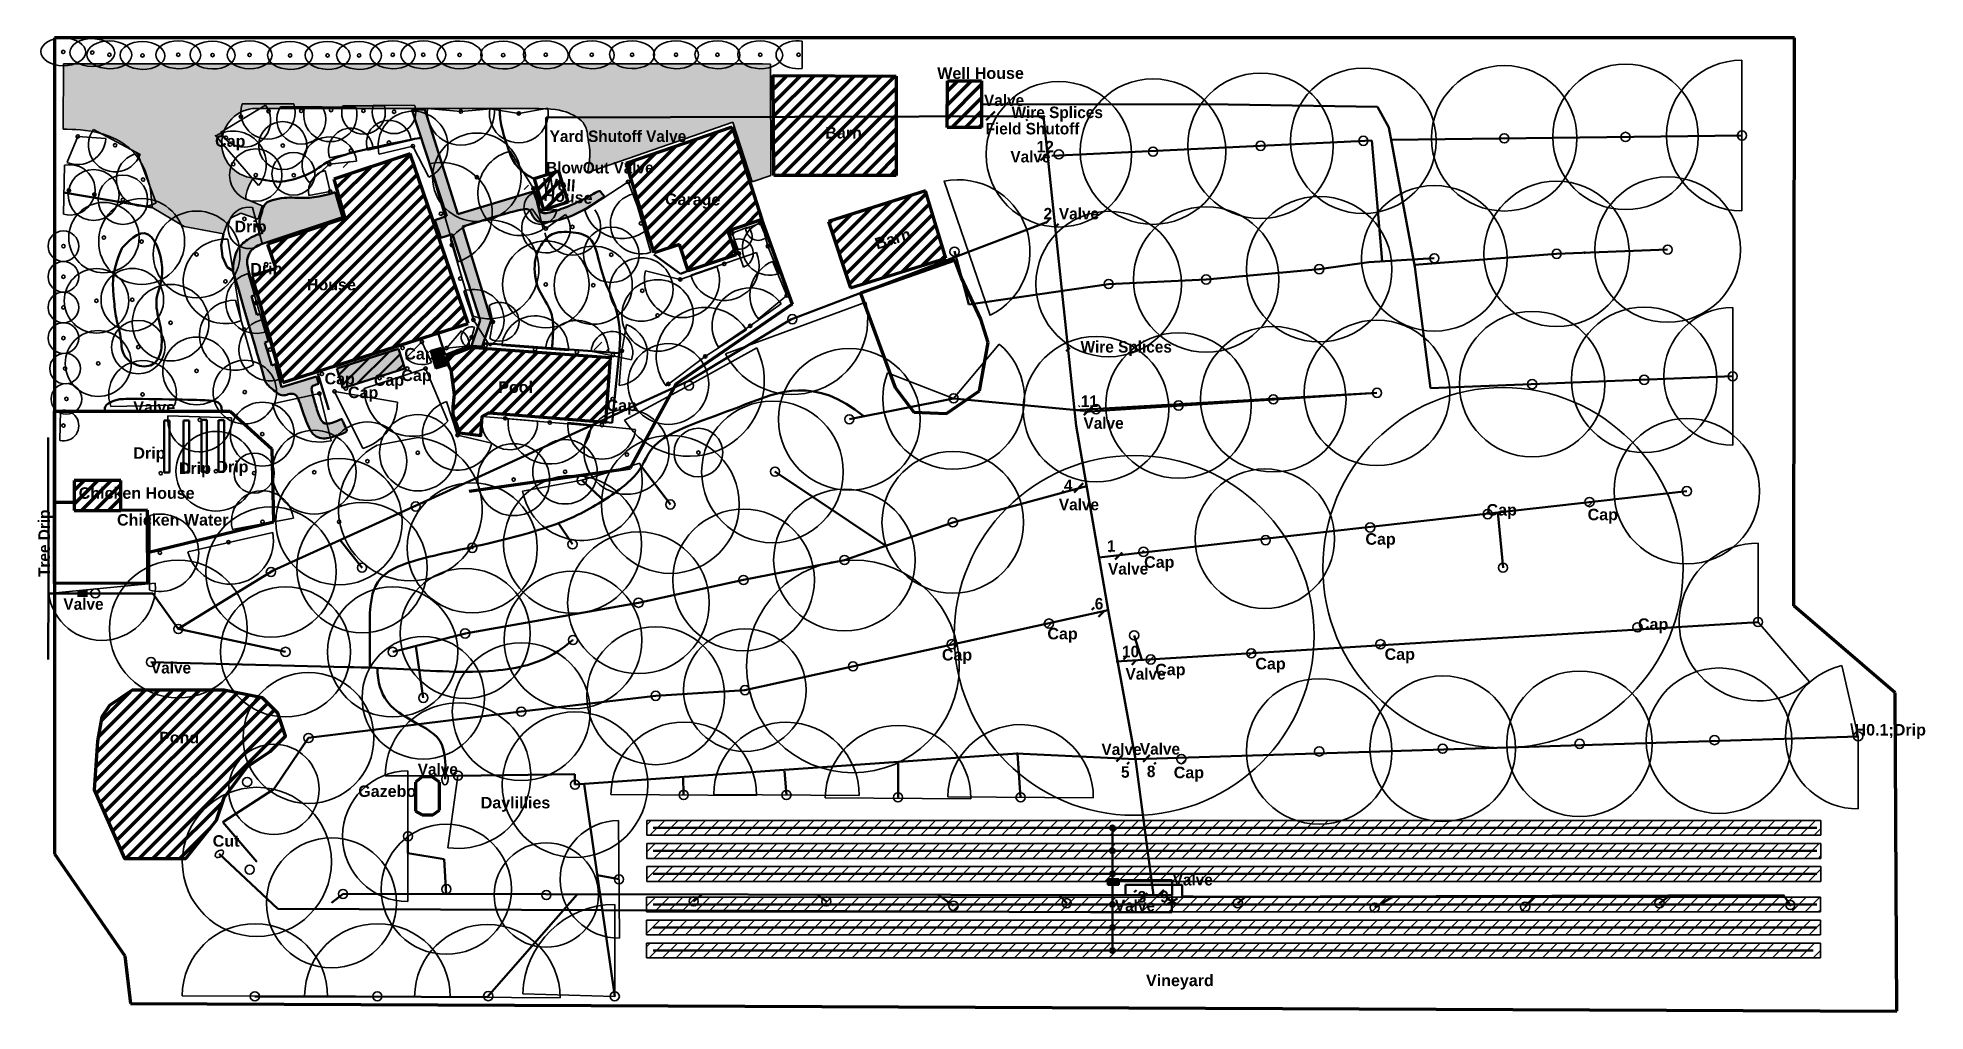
# Model space of a CAD drawing. Header units: inches. Extents: x 0.1 to 24.8, y -0.2 to 12.5.
import ezdxf
from ezdxf.enums import TextEntityAlignment as Align

# ---------------------------------------------------------------- set-up
doc = ezdxf.new("R2010")
doc.units = ezdxf.units.IN
doc.header["$MEASUREMENT"] = 0
doc.linetypes.add('ACAD_ISO02W100', pattern=[15, 12, -3])
for name, color, linetype, lineweight, true_color in [('aText', 161, 'Continuous', 35, 0xaaaaff), ('f_cov_1', 120, 'Continuous', 35, 0x00ffaf), ('f_cov_10', 200, 'Continuous', 35, 0xcf00ff), ('f_cov_11', 92, 'Continuous', 35, 0x00a500), ('f_cov_12', 30, 'Continuous', 35, 0xff7f00), ('f_cov_2', 30, 'Continuous', 35, 0xf08f00), ('f_cov_3', 81, 'Continuous', 35, 0x9fff7f), ('f_cov_4', 253, 'Continuous', 35, 0xbababa), ('f_cov_5', 40, 'Continuous', 35, 0xffcf00), ('f_cov_6', 143, 'Continuous', 35, 0x5291a5), ('f_cov_7', 81, 'Continuous', 35, 0x9dff34), ('f_cov_8', 240, 'Continuous', 35, 0xff0055), ('f_cov_9', 60, 'Continuous', 35, 0xbfff00), ('field_heads', 7, 'Continuous', 35, 0xffffff), ('field_pipes', 7, 'Continuous', 50, 0xffffff), ('yd_cov_blockwall', 161, 'Continuous', 35, 0x7f9fff), ('yd_cov_garage_east', 94, 'Continuous', 35, 0x007f00), ('yd_cov_garage_south', 211, 'Continuous', 35, 0xff7fff), ('yd_cov_north', 211, 'Continuous', 35, 0xff7fff), ('yd_cov_patio', 52, 'Continuous', 35, 0xa5a500), ('yd_cov_pool_east', 6, 'Continuous', 35, 0xff00ff), ('yd_cov_pool_west', 32, 'Continuous', 35, 0xc55f00), ('yd_cov_se', 20, 'Continuous', 35, 0xff3f00), ('yd_cov_south', 181, 'Continuous', 35, 0x9f7fff), ('yd_cov_south_fence', 43, 'Continuous', 35, 0xa59152), ('yd_cov_well', 161, 'Continuous', 35, 0x7f9fff), ('yd_cov_west', 160, 'Continuous', 35, 0x1154f0), ('yd_cov_west_fence', 20, 'Continuous', 35, 0xff4203), ('yd_heads', 16, 'Continuous', 35, 0x4c0000), ('zAsphalt', 251, 'Continuous', 35, 0x747474), ('zBlock Wall', 7, 'Continuous', 200, 0xffffff), ('zBuildings', 52, 'Continuous', 70, 0xaa9104), ('zBurn Pile', 212, 'Continuous', 70, 0xad00ad), ('zConcrete', 252, 'Continuous', 50, 0x909090), ('zPond', 131, 'Continuous', 70, 0x7ffff7), ('zProperty Fence', 94, 'Continuous', 200, 0x008000)]:
    doc.layers.add(name, color=color, linetype=linetype, lineweight=lineweight, true_color=true_color)
doc.styles.add('textstyle0', font='')
doc.styles.add('textstyle1', font='')
doc.styles.add('textstyle10', font='')
doc.styles.add('textstyle11', font='')
doc.styles.add('textstyle12', font='')
doc.styles.add('textstyle13', font='')
doc.styles.add('textstyle14', font='')
doc.styles.add('textstyle15', font='')
doc.styles.add('textstyle16', font='')
doc.styles.add('textstyle17', font='')
doc.styles.add('textstyle18', font='')
doc.styles.add('textstyle19', font='')
doc.styles.add('textstyle2', font='')
doc.styles.add('textstyle20', font='')
doc.styles.add('textstyle21', font='')
doc.styles.add('textstyle22', font='')
doc.styles.add('textstyle23', font='')
doc.styles.add('textstyle24', font='')
doc.styles.add('textstyle25', font='')
doc.styles.add('textstyle26', font='')
doc.styles.add('textstyle27', font='')
doc.styles.add('textstyle28', font='')
doc.styles.add('textstyle29', font='')
doc.styles.add('textstyle3', font='')
doc.styles.add('textstyle30', font='')
doc.styles.add('textstyle31', font='')
doc.styles.add('textstyle32', font='')
doc.styles.add('textstyle33', font='')
doc.styles.add('textstyle34', font='')
doc.styles.add('textstyle35', font='')
doc.styles.add('textstyle36', font='')
doc.styles.add('textstyle37', font='')
doc.styles.add('textstyle38', font='')
doc.styles.add('textstyle39', font='')
doc.styles.add('textstyle4', font='')
doc.styles.add('textstyle40', font='')
doc.styles.add('textstyle41', font='')
doc.styles.add('textstyle42', font='')
doc.styles.add('textstyle43', font='')
doc.styles.add('textstyle44', font='')
doc.styles.add('textstyle45', font='')
doc.styles.add('textstyle46', font='')
doc.styles.add('textstyle47', font='')
doc.styles.add('textstyle48', font='')
doc.styles.add('textstyle49', font='')
doc.styles.add('textstyle5', font='')
doc.styles.add('textstyle50', font='')
doc.styles.add('textstyle51', font='')
doc.styles.add('textstyle52', font='')
doc.styles.add('textstyle53', font='')
doc.styles.add('textstyle54', font='')
doc.styles.add('textstyle55', font='')
doc.styles.add('textstyle56', font='')
doc.styles.add('textstyle57', font='')
doc.styles.add('textstyle58', font='')
doc.styles.add('textstyle59', font='')
doc.styles.add('textstyle6', font='')
doc.styles.add('textstyle60', font='')
doc.styles.add('textstyle61', font='')
doc.styles.add('textstyle62', font='')
doc.styles.add('textstyle63', font='')
doc.styles.add('textstyle64', font='')
doc.styles.add('textstyle65', font='')
doc.styles.add('textstyle66', font='')
doc.styles.add('textstyle67', font='')
doc.styles.add('textstyle68', font='')
doc.styles.add('textstyle69', font='')
doc.styles.add('textstyle7', font='')
doc.styles.add('textstyle70', font='')
doc.styles.add('textstyle71', font='')
doc.styles.add('textstyle8', font='')
doc.styles.add('textstyle9', font='')
doc.styles.get('textstyle0').set_extended_font_data('textstyle66', bold=True)
doc.styles.get('textstyle1').set_extended_font_data('textstyle63', bold=True)
doc.styles.get('textstyle10').set_extended_font_data('textstyle60', bold=True)
doc.styles.get('textstyle11').set_extended_font_data('textstyle57', bold=True)
doc.styles.get('textstyle12').set_extended_font_data('textstyle70', bold=True)
doc.styles.get('textstyle13').set_extended_font_data('textstyle67', bold=True)
doc.styles.get('textstyle14').set_extended_font_data('textstyle56', bold=True)
doc.styles.get('textstyle15').set_extended_font_data('textstyle69', bold=True)
doc.styles.get('textstyle16').set_extended_font_data('arial', bold=True)
doc.styles.get('textstyle17').set_extended_font_data('Arial', bold=True)
doc.styles.get('textstyle18').set_extended_font_data('Arial', bold=True)
doc.styles.get('textstyle19').set_extended_font_data('arial', bold=True)
doc.styles.get('textstyle2').set_extended_font_data('textstyle68', bold=True)
doc.styles.get('textstyle20').set_extended_font_data('arial', bold=True)
doc.styles.get('textstyle21').set_extended_font_data('arial', bold=True)
doc.styles.get('textstyle22').set_extended_font_data('arial', bold=True)
doc.styles.get('textstyle23').set_extended_font_data('arial', bold=True)
doc.styles.get('textstyle24').set_extended_font_data('arialbd', bold=True)
doc.styles.get('textstyle25').set_extended_font_data('arialbd', bold=True)
doc.styles.get('textstyle26').set_extended_font_data('textstyle44', bold=True)
doc.styles.get('textstyle27').set_extended_font_data('textstyle41', bold=True)
doc.styles.get('textstyle28').set_extended_font_data('arial', bold=True)
doc.styles.get('textstyle29').set_extended_font_data('arial', bold=True)
doc.styles.get('textstyle3').set_extended_font_data('textstyle65', bold=True)
doc.styles.get('textstyle30').set_extended_font_data('arial', bold=True)
doc.styles.get('textstyle31').set_extended_font_data('arial', bold=True)
doc.styles.get('textstyle32').set_extended_font_data('arial', bold=True)
doc.styles.get('textstyle33').set_extended_font_data('arialbd', bold=True)
doc.styles.get('textstyle34').set_extended_font_data('arialbd', bold=True)
doc.styles.get('textstyle35').set_extended_font_data('arialbd', bold=True)
doc.styles.get('textstyle36').set_extended_font_data('arialbd', bold=True)
doc.styles.get('textstyle37').set_extended_font_data('arialbd', bold=True)
doc.styles.get('textstyle38').set_extended_font_data('arialbd', bold=True)
doc.styles.get('textstyle39').set_extended_font_data('arialbd', bold=True)
doc.styles.get('textstyle4').set_extended_font_data('textstyle46', bold=True)
doc.styles.get('textstyle40').set_extended_font_data('arialbd', bold=True)
doc.styles.get('textstyle41').set_extended_font_data('arialbd', bold=True)
doc.styles.get('textstyle42').set_extended_font_data('arialbd', bold=True)
doc.styles.get('textstyle43').set_extended_font_data('arialbd', bold=True)
doc.styles.get('textstyle44').set_extended_font_data('arialbd', bold=True)
doc.styles.get('textstyle45').set_extended_font_data('arialbd', bold=True)
doc.styles.get('textstyle46').set_extended_font_data('arialbd', bold=True)
doc.styles.get('textstyle47').set_extended_font_data('arialbd', bold=True)
doc.styles.get('textstyle48').set_extended_font_data('arialbd', bold=True)
doc.styles.get('textstyle49').set_extended_font_data('arialbd', bold=True)
doc.styles.get('textstyle5').set_extended_font_data('textstyle43', bold=True)
doc.styles.get('textstyle50').set_extended_font_data('arialbd', bold=True)
doc.styles.get('textstyle51').set_extended_font_data('arialbd', bold=True)
doc.styles.get('textstyle52').set_extended_font_data('arialbd', bold=True)
doc.styles.get('textstyle53').set_extended_font_data('arialbd', bold=True)
doc.styles.get('textstyle54').set_extended_font_data('arialbd', bold=True)
doc.styles.get('textstyle55').set_extended_font_data('arialbd', bold=True)
doc.styles.get('textstyle56').set_extended_font_data('textstyle18', bold=True)
doc.styles.get('textstyle57').set_extended_font_data('textstyle15', bold=True)
doc.styles.get('textstyle58').set_extended_font_data('textstyle20', bold=True)
doc.styles.get('textstyle59').set_extended_font_data('textstyle17', bold=True)
doc.styles.get('textstyle6').set_extended_font_data('textstyle64', bold=True)
doc.styles.get('textstyle60').set_extended_font_data('textstyle62', bold=True)
doc.styles.get('textstyle61').set_extended_font_data('textstyle59', bold=True)
doc.styles.get('textstyle62').set_extended_font_data('textstyle16', bold=True)
doc.styles.get('textstyle63').set_extended_font_data('arialbd', bold=True)
doc.styles.get('textstyle64').set_extended_font_data('textstyle10', bold=True)
doc.styles.get('textstyle65').set_extended_font_data('textstyle8', bold=True)
doc.styles.get('textstyle66').set_extended_font_data('arialbd', bold=True)
doc.styles.get('textstyle67').set_extended_font_data('arialbd', bold=True)
doc.styles.get('textstyle68').set_extended_font_data('textstyle22', bold=True)
doc.styles.get('textstyle69').set_extended_font_data('textstyle19', bold=True)
doc.styles.get('textstyle7').set_extended_font_data('textstyle45', bold=True)
doc.styles.get('textstyle70').set_extended_font_data('textstyle9', bold=True)
doc.styles.get('textstyle71').set_extended_font_data('textstyle21', bold=True)
doc.styles.get('textstyle8').set_extended_font_data('textstyle58', bold=True)
doc.styles.get('textstyle9').set_extended_font_data('textstyle55', bold=True)
pattern_1 = [(45, (0, 0), (-0.08838835, 0.08838835), [])]

msp = doc.modelspace()

# ---------------------------------------------------------------- texts
at = {"layer": 'aText', "color": 161, "linetype": 'Continuous', "lineweight": 35, "ltscale": 2, "true_color": 0xaaaaff}
for s, style, p in [('Well', 'textstyle29', (11.862, 11.978)), ('House', 'textstyle28', (12.352, 11.979)), ('Barn', 'textstyle22', (10.4, 11.2)), ('House', 'textstyle32', (3.629, 9.217)), ('Pool', 'textstyle21', (6.129, 7.877)), ('Chicken House', 'textstyle17', (0.65, 6.494)), ('Pond', 'textstyle16', (1.7, 3.3)), ('Gazebo', 'textstyle30', (4.3, 2.6)), ('Vineyard', 'textstyle31', (14.588, 0.128))]:
    msp.add_text(s, height=0.15, dxfattribs=dict(at, style=style)).set_placement(p)
at = {"layer": 'aText', "color": 161, "lineweight": 35, "true_color": 0xaaaaff}
for s, style, p in [('Valve', 'textstyle9', (12.472, 11.775)), ('Wire Splices', 'textstyle60', (12.832, 11.617)), ('Field Shutoff', 'textstyle14', (12.493, 11.404)), ('Cap', 'textstyle41', (2.431, 11.242)), ('Yard Shutoff Valve', 'textstyle8', (6.8, 11.305)), ('12', 'textstyle57', (13.161, 11.169)), ('BlowOut Valve', 'textstyle11', (6.754, 10.894)), ('Valve', 'textstyle15', (12.817, 11.038)), ('Drip', 'textstyle33', (2.684, 10.125)), ('2', 'textstyle62', (13.25, 10.294)), ('Valve', 'textstyle12', (13.45, 10.294)), ('Drip', 'textstyle35', (2.89, 9.574)), ('Cap', 'textstyle66', (4.902, 8.464)), ('Wire Splices', 'textstyle61', (13.733, 8.554)), ('Cap', 'textstyle67', (3.86, 8.139)), ('Cap', 'textstyle44', (4.863, 8.182)), ('Cap', 'textstyle46', (4.166, 7.959)), ('Cap', 'textstyle47', (4.504, 8.12)), ('Valve', 'textstyle40', (1.362, 7.767)), ('Cap', 'textstyle45', (7.543, 7.79)), ('11', 'textstyle56', (13.737, 7.844)), ('Valve', 'textstyle7', (13.772, 7.558)), ('Drip', 'textstyle43', (1.364, 7.167)), ('Drip', 'textstyle42', (1.958, 6.969)), ('Drip', 'textstyle53', (2.448, 6.989)), ('4', 'textstyle59', (13.516, 6.744)), ('Valve', 'textstyle4', (13.45, 6.494)), ('Cap', 'textstyle37', (19.035, 6.425)), ('Chicken Water', 'textstyle52', (1.15, 6.294)), ('Cap', 'textstyle39', (20.355, 6.364)), ('1', 'textstyle58', (14.079, 5.953)), ('Cap', 'textstyle51', (17.453, 6.044)), ('Cap', 'textstyle34', (14.563, 5.743)), ('Valve', 'textstyle13', (14.092, 5.655)), ('Valve', 'textstyle5', (0.45, 5.194)), ('6', 'textstyle69', (13.919, 5.199)), ('Cap', 'textstyle36', (21.012, 4.932)), ('Cap', 'textstyle55', (13.3, 4.808)), ('Cap', 'textstyle54', (11.922, 4.532)), ('10', 'textstyle68', (14.275, 4.574)), ('Cap', 'textstyle50', (17.704, 4.54)), ('Valve', 'textstyle26', (1.593, 4.362)), ('Valve', 'textstyle6', (14.32, 4.282)), ('Cap', 'textstyle49', (14.708, 4.339)), ('Cap', 'textstyle48', (16.016, 4.416)), ('\\H0.1;Drip', 'textstyle63', (23.783, 3.552)), ('Valve', 'textstyle0', (14.006, 3.297)), ('Valve', 'textstyle1', (14.508, 3.302)), ('Valve', 'textstyle27', (5.077, 3.036)), ('5', 'textstyle71', (14.261, 3)), ('8', 'textstyle70', (14.599, 3.008)), ('Cap', 'textstyle38', (14.95, 2.994)), ('Daylillies', 'textstyle25', (5.9, 2.6)), ('Cut', 'textstyle24', (2.4, 2.1)), ('Valve', 'textstyle2', (14.936, 1.593)), ('Valve', 'textstyle3', (14.181, 1.256)), ('3', 'textstyle65', (14.479, 1.371)), ('9', 'textstyle64', (14.773, 1.373))]:
    msp.add_text(s, height=0.15, dxfattribs=dict(at, style=style)).set_placement(p, align=Align.TOP_LEFT)
at = {"layer": 'aText', "color": 161, "linetype": 'Continuous', "lineweight": 35, "ltscale": 2, "true_color": 0xaaaaff}
for s, rotation, style, p in [('Well', 356.0672, 'textstyle19', (6.702, 10.536)), ('House', 356.067, 'textstyle18', (6.716, 10.388)), ('Garage', 359.4352, 'textstyle20', (8.307, 10.333)), ('Barn', 17.2415, 'textstyle23', (11.075, 9.749))]:
    msp.add_text(s, height=0.15, rotation=rotation, dxfattribs=dict(at, style=style)).set_placement(p)
at = {"layer": 'aText', "color": 161, "lineweight": 35, "true_color": 0xaaaaff, "style": 'textstyle10'}
msp.add_text('Tree Drip', height=0.15, rotation=90, dxfattribs=at).set_placement((0.123, 5.473), align=Align.TOP_LEFT)

# ---------------------------------------------------------------- hatches: boundary and pattern name
at = {"layer": 'f_cov_9'}
h = msp.add_hatch(dxfattribs=at)
h.set_pattern_fill('ANSI35', color=256, style=0)
h.set_pattern_definition(pattern_1)
h.paths.add_polyline_path([(8.065, 0.99), (23.396, 0.99), (23.396, 0.797), (8.065, 0.797)])
h.paths.add_polyline_path([(8.065, 0.69), (23.396, 0.69), (23.396, 0.497), (8.065, 0.497)])
h.paths.add_polyline_path([(8.069, 2.293), (23.4, 2.293), (23.4, 2.1), (8.069, 2.1)])
h.paths.add_polyline_path([(8.069, 1.99), (23.4, 1.99), (23.4, 1.797), (8.069, 1.797)])
h.paths.add_polyline_path([(8.069, 1.497), (8.069, 1.69), (23.4, 1.69), (23.4, 1.497)])
h.paths.add_polyline_path([(8.065, 1.097), (8.065, 1.29), (23.396, 1.29), (23.396, 1.097)])
at = {"layer": 'field_heads', "lineweight": 35}
h = msp.add_hatch(dxfattribs=at)
h.set_pattern_fill('ZIGZAG', color=256, scale=0.2, style=0)
h.set_pattern_definition(pattern_1)
edge = h.paths.add_edge_path()
edge.add_arc((20.38, 6.451), 0.06, 0, 360)
h = msp.add_hatch(dxfattribs=at)
h.set_pattern_fill('ZIGZAG', color=256, scale=0.2, style=0)
h.set_pattern_definition(pattern_1)
edge = h.paths.add_edge_path()
edge.add_arc((17.515, 6.119), 0.06, 0, 360)
h = msp.add_hatch(dxfattribs=at)
h.set_pattern_fill('ZIGZAG', color=256, scale=0.2, style=0)
h.set_pattern_definition(pattern_1)
edge = h.paths.add_edge_path()
edge.add_arc((19.05, 6.294), 0.06, 0, 360)
h = msp.add_hatch(dxfattribs=at)
h.set_pattern_fill('ZIGZAG', color=256, scale=0.2, style=0)
h.set_pattern_definition(pattern_1)
edge = h.paths.add_edge_path()
edge.add_arc((14.555, 5.802), 0.06, 0, 360)
h = msp.add_hatch(dxfattribs=at)
h.set_pattern_fill('ZIGZAG', color=256, scale=0.2, style=0)
h.set_pattern_definition(pattern_1)
edge = h.paths.add_edge_path()
edge.add_arc((13.32, 4.864), 0.06, 0, 360)
h = msp.add_hatch(dxfattribs=at)
h.set_pattern_fill('ZIGZAG', color=256, scale=0.2, style=0)
h.set_pattern_definition(pattern_1)
edge = h.paths.add_edge_path()
edge.add_arc((21.007, 4.814), 0.06, 0, 360)
h = msp.add_hatch(dxfattribs=at)
h.set_pattern_fill('ZIGZAG', color=256, scale=0.2, style=0)
h.set_pattern_definition(pattern_1)
edge = h.paths.add_edge_path()
edge.add_arc((12.05, 4.594), 0.06, 0, 360)
h = msp.add_hatch(dxfattribs=at)
h.set_pattern_fill('ZIGZAG', color=256, scale=0.2, style=0)
h.set_pattern_definition(pattern_1)
edge = h.paths.add_edge_path()
edge.add_arc((14.65, 4.394), 0.06, 0, 360)
h = msp.add_hatch(dxfattribs=at)
h.set_pattern_fill('ZIGZAG', color=256, scale=0.2, style=0)
h.set_pattern_definition(pattern_1)
edge = h.paths.add_edge_path()
edge.add_arc((15.963, 4.476), 0.06, 0, 360)
h = msp.add_hatch(dxfattribs=at)
h.set_pattern_fill('ZIGZAG', color=256, scale=0.2, style=0)
h.set_pattern_definition(pattern_1)
edge = h.paths.add_edge_path()
edge.add_arc((17.65, 4.594), 0.06, 0, 360)
h = msp.add_hatch(dxfattribs=at)
h.set_pattern_fill('ZIGZAG', color=256, scale=0.2, style=0)
h.set_pattern_definition(pattern_1)
edge = h.paths.add_edge_path()
edge.add_arc((15.05, 3.094), 0.06, 0, 360)
at = {"layer": 'field_pipes', "linetype": 'Continuous', "lineweight": 50, "true_color": 0xff0000}
h = msp.add_hatch(dxfattribs=at)
h.set_pattern_fill('ANSI31', color=1, scale=0.03937, style=0)
h.set_pattern_definition(pattern_1)
h.paths.add_polyline_path([(12.265, 11.718), (12.265, 11.598), (12.431, 11.598), (12.431, 11.718)])
h = msp.add_hatch(dxfattribs=at)
h.set_pattern_fill('ANSI31', color=1, scale=0.03937, style=0)
h.set_pattern_definition(pattern_1)
h.paths.add_polyline_path([(12.501, 11.554), (12.501, 11.434), (12.667, 11.434), (12.667, 11.554)])
at = {"layer": 'field_pipes', "linetype": 'Continuous', "lineweight": 50, "true_color": 0xff003f}
h = msp.add_hatch(dxfattribs=at)
h.set_pattern_fill('ANSI31', color=240, scale=0.03937, style=0)
h.set_pattern_definition(pattern_1)
h.paths.add_polyline_path([(12.967, 11.554), (12.967, 11.434), (13.133, 11.434), (13.05, 11.434)])
at = {"layer": 'field_pipes', "linetype": 'Continuous', "lineweight": 50, "true_color": 0xff0000}
h = msp.add_hatch(dxfattribs=at)
h.set_pattern_fill('ANSI31', color=1, scale=0.03937, style=0)
h.set_pattern_definition(pattern_1)
h.paths.add_polyline_path([(13.223, 11.557), (13.223, 11.437), (13.389, 11.437), (13.306, 11.437)])
h = msp.add_hatch(dxfattribs=at)
h.set_pattern_fill('ANSI31', color=1, scale=0.03937, style=0)
h.set_pattern_definition(pattern_1)
h.paths.add_polyline_path([(13.194, 11.032), (13.194, 10.912), (13.36, 10.912), (13.36, 11.032)])
h = msp.add_hatch(dxfattribs=at)
h.set_pattern_fill('ANSI31', color=1, scale=0.03937, style=0)
h.set_pattern_definition(pattern_1)
h.paths.add_polyline_path([(13.278, 10.162), (13.278, 10.042), (13.445, 10.042), (13.445, 10.162)])
h = msp.add_hatch(dxfattribs=at)
h.set_pattern_fill('ANSI31', color=1, scale=0.03937, angle=45, style=0)
h.set_pattern_definition(pattern_1)
h.paths.add_polyline_path([(13.484, 8.484), (13.569, 8.399), (13.687, 8.517), (13.628, 8.458)])
h = msp.add_hatch(dxfattribs=at)
h.set_pattern_fill('ANSI31', color=1, scale=0.03937, style=0)
h.set_pattern_definition(pattern_1)
h.paths.add_polyline_path([(13.709, 7.708), (13.709, 7.588), (13.875, 7.588), (13.875, 7.708)])
h = msp.add_hatch(dxfattribs=at)
h.set_pattern_fill('ANSI31', color=1, scale=0.03937, style=0)
h.set_pattern_definition(pattern_1)
h.paths.add_polyline_path([(13.629, 6.698), (13.629, 6.578), (13.795, 6.578), (13.795, 6.698)])
h = msp.add_hatch(dxfattribs=at)
h.set_pattern_fill('ANSI31', color=1, scale=0.03937, style=0)
h.set_pattern_definition(pattern_1)
h.paths.add_polyline_path([(14.111, 5.819), (14.111, 5.699), (14.277, 5.699), (14.277, 5.819)])
at = {"layer": 'field_pipes', "lineweight": 50, "true_color": 0xff0000}
msp.add_hatch(color=1, dxfattribs=at).paths.add_polyline_path([(0.63, 5.304), (0.768, 5.304), (0.768, 5.213), (0.63, 5.213)])
at = {"layer": 'field_pipes', "linetype": 'Continuous', "lineweight": 50, "true_color": 0xff0000}
h = msp.add_hatch(dxfattribs=at)
h.set_pattern_fill('ANSI31', color=1, scale=0.03937, style=0)
h.set_pattern_definition(pattern_1)
h.paths.add_polyline_path([(13.882, 5.072), (13.882, 4.952), (14.049, 4.952), (14.049, 5.072)])
h = msp.add_hatch(dxfattribs=at)
h.set_pattern_fill('ANSI31', color=1, scale=0.03937, style=0)
h.set_pattern_definition(pattern_1)
h.paths.add_polyline_path([(14.295, 4.446), (14.295, 4.326), (14.461, 4.326), (14.461, 4.446)])
h = msp.add_hatch(dxfattribs=at)
h.set_pattern_fill('ANSI31', color=1, scale=0.03937, style=0)
h.set_pattern_definition(pattern_1)
h.paths.add_polyline_path([(14.201, 3.146), (14.201, 3.026), (14.367, 3.026), (14.367, 3.146)])
h = msp.add_hatch(dxfattribs=at)
h.set_pattern_fill('ANSI31', color=1, scale=0.03937, style=0)
h.set_pattern_definition(pattern_1)
h.paths.add_polyline_path([(14.549, 3.148), (14.549, 3.028), (14.716, 3.028), (14.716, 3.148)])
at = {"layer": 'field_pipes', "lineweight": 50, "true_color": 0x800000}
msp.add_hatch(color=14, dxfattribs=at).paths.add_polyline_path([(14.089, 1.525), (14.233, 1.525), (14.233, 1.453), (14.089, 1.453)])
at = {"layer": 'field_pipes', "linetype": 'Continuous', "lineweight": 50, "true_color": 0xff0000}
h = msp.add_hatch(dxfattribs=at)
h.set_pattern_fill('ANSI31', color=1, scale=0.03937, style=0)
h.set_pattern_definition(pattern_1)
h.paths.add_polyline_path([(14.435, 1.381), (14.435, 1.261), (14.601, 1.261), (14.601, 1.381)])
h = msp.add_hatch(dxfattribs=at)
h.set_pattern_fill('ANSI31', color=1, scale=0.03937, style=0)
h.set_pattern_definition(pattern_1)
h.paths.add_polyline_path([(14.726, 1.385), (14.726, 1.265), (14.892, 1.265), (14.892, 1.385)])
at = {"layer": 'yd_heads', "linetype": 'Continuous', "lineweight": 35, "true_color": 0x7f0000}
h = msp.add_hatch(dxfattribs=at)
h.set_pattern_fill('ANSI31', color=14, scale=0.03937, angle=120, style=0)
h.set_pattern_definition(pattern_1)
h.paths.add_polyline_path([(4.131, 10.749), (4.244, 10.79), (4.206, 10.909), (4.087, 10.873)])
at = {"layer": 'yd_heads', "linetype": 'Continuous', "lineweight": 35, "true_color": 0xff0000}
h = msp.add_hatch(dxfattribs=at)
h.set_pattern_fill('ANSI31', color=1, scale=0.03937, angle=120, style=0)
h.set_pattern_definition(pattern_1)
h.paths.add_polyline_path([(6.47, 10.524), (6.539, 10.548), (6.499, 10.668), (6.426, 10.648)])
at = {"layer": 'yd_heads', "linetype": 'Continuous', "lineweight": 35, "true_color": 0x7f0000}
h = msp.add_hatch(dxfattribs=at)
h.set_pattern_fill('ANSI31', color=14, scale=0.03937, style=0)
h.set_pattern_definition(pattern_1)
h.paths.add_polyline_path([(7.37, 8.554), (7.36, 8.444), (7.576, 8.422), (7.584, 8.53)])
at = {"layer": 'zAsphalt', "lineweight": 35, "true_color": 0x4c4c4c}
h = msp.add_hatch(color=250, dxfattribs=at)
edge = h.paths.add_edge_path()
edge.add_line((2.83, 10.414), (3.045, 10.319))
edge.add_line((3.045, 10.319), (2.994, 10.148))
edge.add_line((2.994, 10.148), (2.769, 10.224))
edge.add_line((2.769, 10.224), (2.641, 10.166))
edge.add_line((2.641, 10.166), (2.588, 10.088))
edge.add_line((2.588, 10.088), (2.54, 9.954))
edge.add_line((2.54, 9.954), (2.028, 10.049))
edge.add_line((2.028, 10.049), (1.609, 10.301))
edge.add_spline(control_points=[(1.609, 10.301), (1.587, 10.848), (1.15, 11.294), (0.447, 11.323), (0.447, 11.323), (0.447, 11.323)], knot_values=[0, 0, 0, 0, 1, 2, 3, 3, 3, 3], degree=3, periodic=0)
edge.add_line((0.447, 11.323), (0.45, 12.175))
edge.add_line((0.45, 12.175), (9.682, 12.173))
edge.add_line((9.682, 12.173), (9.69, 10.719))
edge.add_line((9.69, 10.719), (9.444, 10.634))
edge.add_line((9.444, 10.634), (9.194, 11.414))
edge.add_line((9.194, 11.414), (7.297, 10.758))
edge.add_spline(control_points=[(7.297, 10.758), (7.297, 10.758), (7.32, 10.914), (7.32, 10.914), (7.32, 10.914), (7.334, 11.047), (7.296, 11.176), (7.29, 11.396), (7.058, 11.548), (6.85, 11.594), (6.555, 11.593)], knot_values=[-8, -8, -8, -8, -7, -6, -5, -4, -3, -2, -1, 0, 0, 0, 0], degree=3, periodic=0)
edge.add_line((6.555, 11.593), (3.012, 11.593))
edge.add_arc((2.974, 11.138), 0.456, 85.2732, 264.928)
edge.add_arc((3.305, 10.387), 0.475, 141.2963, 176.7552)
at = {"layer": 'zBuildings', "lineweight": 70, "true_color": 0xaa9104}
h = msp.add_hatch(dxfattribs=at)
h.set_pattern_fill('ANSI36', color=52, style=0)
h.set_pattern_definition(pattern_1)
h.paths.add_polyline_path([(9.727, 10.717), (9.72, 12.022), (11.327, 12.016), (11.327, 10.719)])
h = msp.add_hatch(dxfattribs=at)
h.set_pattern_fill('ANSI36', color=52, style=0)
h.set_pattern_definition(pattern_1)
h.paths.add_polyline_path([(11.993, 11.345), (11.995, 11.954), (12.44, 11.954), (12.44, 11.345)])
h = msp.add_hatch(dxfattribs=at)
h.set_pattern_fill('ANSI36', color=52, style=0)
h.set_pattern_definition(pattern_1)
h.paths.add_polyline_path([(8.163, 9.706), (7.801, 10.876), (9.183, 11.352), (9.571, 10.143), (9.126, 9.99), (9.237, 9.68), (8.611, 9.472), (8.494, 9.816)])
h = msp.add_hatch(dxfattribs=at)
h.set_pattern_fill('ANSI36', color=52, style=0)
h.set_pattern_definition(pattern_1)
h.paths.add_polyline_path([(2.911, 9.402), (3.316, 8.012), (5.734, 8.783), (4.979, 11.001), (3.982, 10.67), (4.125, 10.159), (3.117, 9.822), (3.222, 9.502)])
h = msp.add_hatch(dxfattribs=at)
h.set_pattern_fill('ANSI36', color=52, style=0)
h.set_pattern_definition(pattern_1)
h.paths.add_polyline_path([(6.92, 10.775), (6.597, 10.672), (6.719, 10.268), (7.041, 10.375)])
h = msp.add_hatch(dxfattribs=at)
h.set_pattern_fill('ANSI36', color=52, style=0)
h.set_pattern_definition(pattern_1)
h.paths.add_polyline_path([(10.441, 10.117), (10.727, 9.251), (11.974, 9.638), (11.707, 10.517)])
h = msp.add_hatch(dxfattribs=at)
h.set_pattern_fill('ANSI36', color=52, style=0)
h.set_pattern_definition(pattern_1)
h.paths.add_polyline_path([(5.51, 8.177), (5.553, 7.856), (5.534, 7.696), (5.534, 7.596), (5.623, 7.355), (5.901, 7.32), (5.919, 7.567), (6.007, 7.615), (7.534, 7.496), (7.593, 8.336), (5.987, 8.452), (5.765, 8.47), (5.708, 8.442), (5.454, 8.344), (5.475, 8.246)])
h = msp.add_hatch(dxfattribs=at)
h.set_pattern_fill('ANSI36', color=52, style=0)
h.set_pattern_definition(pattern_1)
h.paths.add_polyline_path([(1.201, 6.342), (1.201, 6.732), (0.592, 6.732), (0.592, 6.342)])
at = {"layer": 'zConcrete', "lineweight": 50, "true_color": 0x8c8c8c}
h = msp.add_hatch(color=252, dxfattribs=at)
edge = h.paths.add_edge_path()
edge.add_line((5.001, 11.577), (5.168, 11.578))
edge.add_line((5.168, 11.578), (5.599, 10.211))
edge.add_line((5.599, 10.211), (6.614, 10.518))
edge.add_line((6.614, 10.518), (6.67, 10.337))
edge.add_spline(control_points=[(6.67, 10.337), (6.652, 10.329), (6.653, 10.327), (6.683, 10.24), (6.695, 10.232), (6.752, 10.219), (6.845, 10.242), (7.108, 10.333), (7.454, 10.52), (7.454, 10.52), (7.517, 10.438), (7.517, 10.438), (7.517, 10.438)], knot_values=[0, 0, 0, 0, 1, 2, 3, 4, 5, 6, 7, 8, 9, 10, 10, 10, 10], degree=3, periodic=0)
edge.add_spline(control_points=[(7.517, 10.438), (7.517, 10.438), (7.45, 10.394), (7.098, 10.173), (6.75, 10.094), (6.596, 10.115), (6.55, 10.294), (6.45, 10.294), (5.66, 10.049)], knot_values=[-6, -6, -6, -6, -5, -4, -3, -2, -1, 0, 0, 0, 0], degree=3, periodic=0)
edge.add_line((5.66, 10.049), (6.037, 8.829))
edge.add_line((6.037, 8.829), (5.92, 8.484))
edge.add_line((5.92, 8.484), (5.78, 8.494))
edge.add_line((5.78, 8.494), (5.891, 8.829))
edge.add_line((5.891, 8.829), (5.532, 9.95))
edge.add_line((5.532, 9.95), (5.38, 9.904))
edge.add_line((5.38, 9.904), (5.3, 10.134))
edge.add_line((5.3, 10.134), (5.455, 10.184))
edge.add_line((5.455, 10.184), (5.456, 10.184))
edge.add_line((5.456, 10.184), (5.001, 11.577))
h = msp.add_hatch(color=252, dxfattribs=at)
edge = h.paths.add_edge_path()
edge.add_line((2.907, 9.141), (2.954, 9.155))
edge.add_spline(control_points=[(2.954, 9.155), (2.954, 9.155), (2.884, 9.408), (2.834, 9.597), (2.874, 9.694), (2.926, 9.787), (3.087, 9.839)], knot_values=[-4, -4, -4, -4, -3, -2, -1, 0, 0, 0, 0], degree=3, periodic=0)
edge.add_line((3.087, 9.839), (4.093, 10.174))
edge.add_line((4.093, 10.174), (4, 10.5))
edge.add_spline(control_points=[(4, 10.5), (3.862, 10.453), (3.674, 10.42), (3.501, 10.426), (3.375, 10.431), (3.214, 10.411), (3.067, 10.357), (3, 10.264), (2.991, 10.145), (3.004, 10.079), (3.053, 9.969), (3.053, 9.969), (3.053, 9.969)], knot_values=[0, 0, 0, 0, 1, 2, 3, 4, 5, 6, 7, 8, 9, 10, 10, 10, 10], degree=3, periodic=0)
edge.add_spline(control_points=[(3.053, 9.969), (2.937, 9.934), (2.79, 9.842), (2.708, 9.736), (2.671, 9.597), (2.664, 9.47), (2.664, 9.47), (2.664, 9.47)], knot_values=[0, 0, 0, 0, 1, 2, 3, 4, 5, 5, 5, 5], degree=3, periodic=0)
edge.add_spline(control_points=[(2.664, 9.47), (3.09, 8.041), (3.059, 8.028), (3.26, 7.854), (3.315, 7.84), (3.381, 7.857), (3.479, 7.883), (3.543, 7.754), (3.664, 7.342), (3.83, 7.256), (4.062, 7.332), (4.16, 7.374), (4.15, 7.394), (4.15, 7.394), (4.086, 7.532), (4.086, 7.537), (4.086, 7.537), (3.91, 7.463), (3.816, 7.484), (3.75, 7.694), (3.706, 7.847), (3.68, 7.964), (3.73, 7.978), (3.785, 7.996), (3.785, 7.996)], knot_values=[0, 0, 0, 0, 1, 2, 3, 4, 5, 6, 7, 8, 9, 10, 11, 12, 13, 14, 15, 16, 17, 18, 19, 20, 21, 22, 22, 22, 22], degree=3, periodic=0)
edge.add_line((3.785, 7.996), (3.757, 8.093))
edge.add_line((3.757, 8.093), (3.3, 7.954))
edge.add_line((3.3, 7.954), (3.214, 8.252))
edge.add_line((3.214, 8.252), (3.172, 8.236))
edge.add_line((3.172, 8.236), (3.079, 8.536))
edge.add_line((3.079, 8.536), (3.13, 8.554))
edge.add_line((3.13, 8.554), (3.025, 8.912))
edge.add_line((3.025, 8.912), (2.977, 8.897))
edge.add_line((2.977, 8.897), (2.907, 9.141))
h = msp.add_hatch(dxfattribs=at)
h.set_pattern_fill('AR-CONC', color=252, style=0)
h.set_pattern_definition(pattern_1)
h.paths.add_polyline_path([(4.022, 8.195), (4.101, 7.939), (4.908, 8.197), (4.827, 8.452)])
h = msp.add_hatch(dxfattribs=at)
h.set_pattern_fill('AR-CONC', color=252, style=0)
h.set_pattern_definition(pattern_1)
h.paths.add_polyline_path([(4.022, 8.195), (4.101, 7.939), (4.908, 8.197), (4.827, 8.452)])
msp.add_hatch(color=252, dxfattribs=at).paths.add_polyline_path([(4.022, 8.195), (4.101, 7.939), (4.908, 8.197), (4.827, 8.452)])
h = msp.add_hatch(color=252, dxfattribs=at)
edge = h.paths.add_edge_path()
edge.add_line((5.385, 8.467), (5.453, 8.239))
edge.add_line((5.453, 8.239), (5.313, 8.194))
edge.add_line((5.313, 8.194), (5.247, 8.425))
edge.add_line((5.247, 8.425), (5.385, 8.467))
at = {"layer": 'zPond', "lineweight": 70, "true_color": 0x7ffff7}
h = msp.add_hatch(dxfattribs=at)
h.set_pattern_fill('ANSI36', color=131, style=0)
h.set_pattern_definition(pattern_1)
h.paths.add_polyline_path([(0.897, 3.329), (0.85, 2.694), (1.25, 1.794), (2.05, 1.794), (2.45, 2.294), (2.55, 2.594), (2.85, 2.994), (3.15, 3.194), (3.35, 3.394), (3.25, 3.694), (3.05, 3.894), (2.55, 3.994), (2.05, 3.994), (1.35, 3.994), (1.05, 3.794), (0.95, 3.644)])

# ---------------------------------------------------------------- linework, layer by layer
at = {"layer": 'f_cov_1', "color": 120, "linetype": 'Continuous', "lineweight": 35, "ltscale": 2, "true_color": 0x00ffaf}
for centre, radius in [((19.25, 5.594), 2.353), ((21.65, 6.594), 0.95), ((16.14, 5.973), 0.911)]:
    msp.add_circle(centre, radius, dxfattribs=at)
at = {"layer": 'f_cov_10', "color": 200, "lineweight": 35, "true_color": 0xcf00ff}
for p, q in [((22.58, 5.915), (22.58, 4.884)), ((22.58, 4.884), (23.252, 4.103))]:
    msp.add_line(p, q, dxfattribs=at)
at = {"layer": 'f_cov_10', "color": 200, "linetype": 'Continuous', "lineweight": 35, "ltscale": 2, "true_color": 0xcf00ff}
msp.add_circle((14.433, 4.71), 2.35, dxfattribs=at)
msp.add_arc((22.58, 4.884), 1.03, 90, 310.6736, dxfattribs=at)
at = {"layer": 'f_cov_11', "color": 92, "lineweight": 35, "true_color": 0x00a500}
for p, q in [((12.671, 8.514), (12.076, 7.806)), ((12.076, 7.806), (11.214, 8.14)), ((7.221, 6.737), (7.977, 6.959)), ((6.447, 6.593), (7.221, 6.737))]:
    msp.add_line(p, q, dxfattribs=at)
at = {"layer": 'f_cov_11', "color": 92, "linetype": 'Continuous', "lineweight": 35, "ltscale": 2, "true_color": 0x00a500}
for centre, radius in [((15.013, 7.713), 0.95), ((16.25, 7.794), 0.95), ((17.604, 7.878), 0.95), ((10.714, 7.532), 0.925), ((13.935, 7.665), 0.95), ((8.377, 6.42), 0.9), ((5.789, 5.853), 0.85), ((7.099, 5.9), 0.9), ((7.104, 4.65), 0.9)]:
    msp.add_circle(centre, radius, dxfattribs=at)
for centre, radius, start, end in [((12.076, 7.806), 0.925, 158.7875, 49.9986), ((7.221, 6.737), 0.787, 190.5443, 16.3995)]:
    msp.add_arc(centre, radius, start, end, dxfattribs=at)
at = {"layer": 'f_cov_12', "color": 30, "lineweight": 35, "true_color": 0xff7f00}
for p, q in [((22.37, 12.223), (22.37, 10.255)), ((22.25, 8.994), (22.25, 7.194))]:
    msp.add_line(p, q, dxfattribs=at)
at = {"layer": 'f_cov_12', "color": 30, "linetype": 'Continuous', "lineweight": 35, "ltscale": 2, "true_color": 0xff7f00}
for centre in [(19.266, 11.203), (20.85, 11.221), (19.95, 9.694), (21.4, 9.749), (19.631, 7.992), (21.093, 8.048)]:
    msp.add_circle(centre, 0.95, dxfattribs=at)
for centre, radius in [((22.37, 11.239), 0.984), ((22.25, 8.094), 0.9)]:
    msp.add_arc(centre, radius, 90, 270, dxfattribs=at)
at = {"layer": 'f_cov_2', "color": 30, "lineweight": 35, "true_color": 0xf08f00}
for p, q in [((9.096, 8.389), (10.929, 9.061)), ((8.619, 7.973), (9.504, 8.464)), ((7.778, 7.522), (8.619, 7.973)), ((4.55, 7.194), (5.08, 7.294)), ((0.255, 5.258), (1.65, 5.394))]:
    msp.add_line(p, q, dxfattribs=at)
at = {"layer": 'f_cov_2', "color": 30, "linetype": 'Continuous', "lineweight": 35, "ltscale": 2, "true_color": 0xf08f00}
for centre, radius in [((4.35, 5.594), 0.85), ((3.16, 5.538), 0.85), ((1.95, 4.794), 0.9), ((3.35, 4.494), 0.85)]:
    msp.add_circle(centre, radius, dxfattribs=at)
for centre, radius, start, end in [((9.97, 8.841), 0.984, 207.3473, 12.9229), ((8.619, 8.033), 0.984, 211.2905, 25.968), ((4.981, 6.361), 0.938, 117.4014, 83.9684)]:
    msp.add_arc(centre, radius, start, end, dxfattribs=at)
at = {"layer": 'f_cov_2', "color": 30, "linetype": 'Continuous', "lineweight": 35, "true_color": 0xf08f00}
msp.add_arc((0.952, 5.344), 0.699, 186.6391, 4.0462, dxfattribs=at)
at = {"layer": 'f_cov_3', "color": 81, "lineweight": 35, "true_color": 0x9fff7f}
for p, q in [((4.95, 2.94), (4.946, 1.232)), ((2, 0), (3.9, -0.008)), ((3.6, 0), (5.5, -0.013)), ((5.036, -0.01), (6.936, -0.023))]:
    msp.add_line(p, q, dxfattribs=at)
at = {"layer": 'f_cov_3', "color": 81, "linetype": 'Continuous', "lineweight": 35, "ltscale": 2, "true_color": 0x9fff7f}
for centre, radius in [((5.45, 1.394), 0.85), ((3.951, 1.216), 0.85), ((6.756, 1.319), 0.681)]:
    msp.add_circle(centre, radius, dxfattribs=at)
msp.add_arc((4.95, 2.086), 0.854, 90, 270, dxfattribs=at)
at = {"layer": 'f_cov_3', "color": 81, "linetype": 'Continuous', "lineweight": 35, "true_color": 0x9fff7f}
for centre in [(2.95, -0.006), (4.55, -0.006), (5.986, -0.017)]:
    msp.add_arc(centre, 0.95, 359.6111, 179.6111, dxfattribs=at)
at = {"layer": 'f_cov_4', "color": 253, "linetype": 'Continuous', "lineweight": 35, "ltscale": 2, "true_color": 0xbababa}
for centre, radius in [((9.71, 6.845), 0.925), ((12.065, 6.186), 0.925), ((10.65, 5.694), 0.925), ((9.332, 5.434), 0.925), ((7.96, 5.136), 0.925), ((5.696, 4.735), 0.85), ((4.75, 4.494), 0.85), ((5.15, 3.894), 0.8)]:
    msp.add_circle(centre, radius, dxfattribs=at)
at = {"layer": 'f_cov_5', "color": 40, "lineweight": 35, "true_color": 0xffcf00}
for p, q in [((5.603, 2.877), (4.653, 2.877)), ((5.603, 2.877), (5.47, 1.936)), ((7.6, 2.632), (9.5, 2.62)), ((8.942, 2.631), (10.842, 2.618)), ((10.4, 2.589), (12.3, 2.576)), ((12, 2.6), (13.9, 2.587)), ((7.701, 2.293), (7.711, 0.755)), ((7.65, -0.006), (7.65, 1.194)), ((6.45, 0.029), (7.65, -0.006))]:
    msp.add_line(p, q, dxfattribs=at)
at = {"layer": 'f_cov_5', "color": 40, "linetype": 'Continuous', "lineweight": 35, "ltscale": 2, "true_color": 0xffcf00}
msp.add_circle((7.131, 2.76), 0.95, dxfattribs=at)
at = {"layer": 'f_cov_5', "color": 40, "linetype": 'Continuous', "lineweight": 35, "true_color": 0xffcf00}
for centre, radius, start, end in [((5.603, 2.877), 0.95, 261.9883, 180), ((8.55, 2.626), 0.95, 359.6111, 179.6111), ((9.892, 2.625), 0.95, 359.6111, 179.6111), ((11.35, 2.583), 0.95, 359.6111, 179.6111), ((12.95, 2.594), 0.95, 359.6111, 179.6111), ((7.706, 1.524), 0.769, 90.3782, 270.3782), ((7.65, -0.006), 1.2, 90, 178.331)]:
    msp.add_arc(centre, radius, start, end, dxfattribs=at)
at = {"layer": 'f_cov_6', "color": 143, "linetype": 'Continuous', "lineweight": 35, "ltscale": 2, "true_color": 0x5291a5}
for centre, radius in [((10.761, 4.305), 1.389), ((8.185, 3.921), 0.9), ((9.35, 3.994), 0.8), ((6.429, 3.714), 0.9), ((3.651, 3.37), 0.855), ((3.199, 2.699), 0.59), ((2.977, 1.751), 0.974)]:
    msp.add_circle(centre, radius, dxfattribs=at)
at = {"layer": 'f_cov_7', "color": 81, "lineweight": 35, "true_color": 0x9dff34}
msp.add_line((11.95, 10.641), (12.552, 8.89), dxfattribs=at)
at = {"layer": 'f_cov_7', "color": 81, "linetype": 'Continuous', "lineweight": 35, "ltscale": 2, "true_color": 0x9dff34}
for centre in [(17.426, 11.17), (13.45, 10.994), (14.679, 11.029), (16.084, 11.105), (16.85, 9.494), (18.353, 9.635), (14.1, 9.299), (15.374, 9.359)]:
    msp.add_circle(centre, 0.95, dxfattribs=at)
msp.add_arc((12.14, 9.728), 0.933, 296.1633, 101.7687, dxfattribs=at)
at = {"layer": 'f_cov_8', "color": 240, "lineweight": 35, "true_color": 0xff0055}
for p, q in [((23.676, 4.315), (23.888, 3.391)), ((23.888, 3.391), (23.89, 2.444))]:
    msp.add_line(p, q, dxfattribs=at)
at = {"layer": 'f_cov_8', "color": 240, "linetype": 'Continuous', "lineweight": 35, "ltscale": 2, "true_color": 0xff0055}
for centre in [(20.25, 3.294), (22.071, 3.334), (16.85, 3.194), (18.463, 3.23)]:
    msp.add_circle(centre, 0.95, dxfattribs=at)
at = {"layer": 'f_cov_8', "color": 240, "lineweight": 35, "true_color": 0xff0055}
msp.add_arc((23.888, 3.391), 0.948, 102.9301, 270.0944, dxfattribs=at)
at = {"layer": 'f_cov_9', "color": 60, "true_color": 0xbfff00}
for p, q in [((8.069, 2.293), (23.4, 2.293)), ((8.069, 2.1), (8.069, 2.293)), ((23.4, 2.293), (23.4, 2.1)), ((23.4, 2.1), (8.069, 2.1)), ((8.069, 1.99), (23.4, 1.99)), ((8.069, 1.797), (8.069, 1.99)), ((23.4, 1.99), (23.4, 1.797)), ((23.4, 1.797), (8.069, 1.797)), ((8.069, 1.69), (23.4, 1.69)), ((8.069, 1.497), (8.069, 1.69)), ((23.4, 1.497), (8.069, 1.497)), ((23.4, 1.69), (23.4, 1.497)), ((8.065, 1.29), (23.396, 1.29)), ((8.065, 1.097), (8.065, 1.29)), ((23.396, 1.29), (23.396, 1.097)), ((23.396, 1.097), (8.065, 1.097)), ((8.065, 0.99), (23.396, 0.99)), ((8.065, 0.797), (8.065, 0.99)), ((23.396, 0.99), (23.396, 0.797)), ((23.396, 0.797), (8.065, 0.797)), ((8.065, 0.69), (23.396, 0.69)), ((8.065, 0.497), (8.065, 0.69)), ((23.396, 0.497), (8.065, 0.497)), ((23.396, 0.69), (23.396, 0.497))]:
    msp.add_line(p, q, dxfattribs=at)
at = {"layer": 'field_heads', "color": 91, "lineweight": 35, "true_color": 0x7fff7f}
for centre in [(16.084, 11.105), (17.426, 11.17), (13.45, 10.994), (14.679, 11.029), (12.087, 9.721), (18.353, 9.635), (15.374, 9.359), (16.85, 9.494), (14.1, 9.299)]:
    msp.add_circle(centre, 0.06, dxfattribs=at)
at = {"layer": 'field_heads', "color": 34, "lineweight": 35, "true_color": 0x7f3f00}
for centre in [(19.266, 11.203), (20.85, 11.221), (22.37, 11.239), (19.95, 9.694), (21.4, 9.749), (22.25, 8.094), (19.631, 7.992), (21.093, 8.048)]:
    msp.add_circle(centre, 0.06, dxfattribs=at)
at = {"layer": 'field_heads', "color": 30, "lineweight": 35, "true_color": 0xff7f00}
for centre in [(9.97, 8.841), (8.619, 7.973), (5.05, 6.394), (3.16, 5.538), (4.35, 5.594), (0.866, 5.259), (1.95, 4.794), (3.35, 4.494)]:
    msp.add_circle(centre, 0.06, dxfattribs=at)
at = {"layer": 'field_heads', "color": 92, "lineweight": 35, "true_color": 0x00a500}
for centre in [(17.604, 7.878), (13.935, 7.665), (15.013, 7.713), (7.221, 6.737), (8.377, 6.42), (7.099, 5.9), (7.104, 4.65), (1.593, 4.362)]:
    msp.add_circle(centre, 0.06, dxfattribs=at)
at = {"layer": 'field_heads', "color": 96, "lineweight": 35, "true_color": 0x004c00}
for centre in [(12.076, 7.806), (16.25, 7.794), (10.714, 7.532), (5.789, 5.853)]:
    msp.add_circle(centre, 0.06, dxfattribs=at)
at = {"layer": 'field_heads', "color": 253, "lineweight": 35, "true_color": 0xbababa}
for centre in [(9.742, 6.849), (12.065, 6.186), (10.65, 5.694), (9.332, 5.434), (7.96, 5.136), (5.696, 4.735), (4.75, 4.494), (5.15, 3.894)]:
    msp.add_circle(centre, 0.06, dxfattribs=at)
at = {"layer": 'field_heads', "color": 1, "lineweight": 35, "true_color": 0xff0000}
for centre in [(20.38, 6.451), (17.515, 6.119), (19.05, 6.294), (13.32, 4.864), (21.007, 4.814), (12.05, 4.594), (14.65, 4.394), (15.963, 4.476), (17.65, 4.594), (15.05, 3.094)]:
    msp.add_circle(centre, 0.06, dxfattribs=at)
at = {"layer": 'field_heads', "color": 136, "lineweight": 35, "true_color": 0x004c4c}
for centre in [(21.65, 6.594), (16.15, 5.954), (14.555, 5.802), (19.25, 5.594)]:
    msp.add_circle(centre, 0.06, dxfattribs=at)
at = {"layer": 'field_heads', "color": 200, "lineweight": 35, "true_color": 0xbf00ff}
for centre in [(22.58, 4.884), (14.433, 4.71)]:
    msp.add_circle(centre, 0.06, dxfattribs=at)
at = {"layer": 'field_heads', "color": 143, "lineweight": 35, "true_color": 0x5291a5}
for centre in [(10.761, 4.305), (8.185, 3.921), (9.35, 3.994), (6.429, 3.714), (3.651, 3.37), (2.85, 2.794), (2.883, 1.65)]:
    msp.add_circle(centre, 0.06, dxfattribs=at)
at = {"layer": 'field_heads', "color": 16, "lineweight": 35, "true_color": 0x4c0000}
for centre in [(23.888, 3.391), (16.85, 3.194), (18.463, 3.23), (20.25, 3.294), (22.012, 3.342)]:
    msp.add_circle(centre, 0.06, dxfattribs=at)
at = {"layer": 'field_heads', "color": 56, "lineweight": 35, "true_color": 0x4c4c00}
for centre in [(5.603, 2.877), (7.131, 2.76), (9.892, 2.625)]:
    msp.add_circle(centre, 0.06, dxfattribs=at)
at = {"layer": 'field_heads', "color": 40, "lineweight": 35, "true_color": 0xffbf00}
for centre in [(8.55, 2.626), (11.35, 2.594), (12.95, 2.594), (7.706, 1.524), (7.65, -0.006)]:
    msp.add_circle(centre, 0.06, dxfattribs=at)
at = {"layer": 'field_heads', "color": 81, "lineweight": 35, "true_color": 0x9fff7f}
for centre in [(4.95, 2.086), (4.102, 1.332), (5.45, 1.394), (6.756, 1.319), (8.68, 1.235), (10.414, 1.235), (12.074, 1.177), (13.552, 1.211), (15.787, 1.211), (21.293, 1.211), (23.002, 1.188), (17.574, 1.154), (19.539, 1.165), (2.95, -0.006), (4.55, -0.006), (5.998, -0.002)]:
    msp.add_circle(centre, 0.06, dxfattribs=at)
at = {"layer": 'field_heads', "color": 92, "lineweight": 35, "true_color": 0x00a500}
msp.add_ellipse((5.434, 2.831), major_axis=(-0.0011, -0.0739), ratio=0.559937, dxfattribs=at)
at = {"layer": 'field_heads', "lineweight": 35}
msp.add_ellipse((2.486, 1.857), major_axis=(-0.0488, -0.0373), ratio=0.647938, dxfattribs=at)
at = {"layer": 'field_pipes', "color": 30, "linetype": 'Continuous', "lineweight": 50, "ltscale": 2, "true_color": 0xff7f00}
for p, q in [((12.44, 11.649), (15.66, 11.646)), ((17.612, 11.615), (17.758, 11.344)), ((3.191, 5.557), (1.95, 4.794)), ((1.95, 4.794), (3.35, 4.494))]:
    msp.add_line(p, q, dxfattribs=at)
at = {"layer": 'field_pipes', "color": 30, "linetype": 'Continuous', "lineweight": 50, "true_color": 0xff7f00}
for p, q in [((15.66, 11.646), (17.612, 11.615)), ((17.758, 11.344), (18.099, 9.522)), ((22.37, 11.239), (17.788, 11.185)), ((13.278, 10.102), (9.95, 8.834)), ((19.95, 9.694), (18.094, 9.552)), ((21.4, 9.749), (19.95, 9.694)), ((18.099, 9.522), (18.304, 7.94)), ((9.95, 8.834), (8.619, 8.033)), ((8.619, 8.033), (5.25, 6.494)), ((18.304, 7.94), (22.25, 8.094)), ((5.25, 6.494), (3.191, 5.557)), ((4.35, 5.594), (4.063, 5.954)), ((1.616, 5.257), (0.852, 5.259)), ((1.95, 4.794), (1.616, 5.257))]:
    msp.add_line(p, q, dxfattribs=at)
at = {"layer": 'field_pipes', "color": 1, "linetype": 'Continuous', "lineweight": 50, "true_color": 0xff0000}
for p, q in [((6.754, 11.474), (13.25, 11.494)), ((6.754, 10.74), (6.754, 11.474)), ((13.25, 11.494), (13.675, 7.449)), ((13.675, 7.449), (14.093, 5.039)), ((14.093, 5.039), (14.45, 3.094)), ((23.888, 3.391), (14.45, 3.094)), ((14.45, 3.094), (14.684, 1.317)), ((14.877, 1.081), (14.877, 1.081))]:
    msp.add_line(p, q, dxfattribs=at)
at = {"layer": 'field_pipes', "color": 91, "linetype": 'Continuous', "lineweight": 50, "true_color": 0x7fff7f}
for p, q in [((13.36, 10.972), (17.536, 11.176)), ((17.536, 11.176), (17.674, 9.596)), ((12.085, 9.73), (12.275, 9.03)), ((17.498, 9.584), (18.353, 9.635)), ((15.374, 9.359), (16.85, 9.494)), ((16.85, 9.494), (17.498, 9.584)), ((12.275, 9.03), (14.1, 9.299)), ((14.1, 9.299), (15.374, 9.359))]:
    msp.add_line(p, q, dxfattribs=at)
at = {"layer": 'field_pipes', "color": 92, "linetype": 'Continuous', "lineweight": 50, "true_color": 0x00a500}
for p, q in [((12.076, 7.806), (10.714, 7.532)), ((13.776, 7.644), (12.076, 7.806)), ((13.655, 7.653), (17.604, 7.878)), ((17.604, 7.878), (13.783, 7.628)), ((1.593, 4.362), (4.15, 4.294))]:
    msp.add_line(p, q, dxfattribs=at)
at = {"layer": 'field_pipes', "color": 30, "lineweight": 50, "true_color": 0xff7f00}
for p, q in [((0.255, 5.357), (0.25, 7.294)), ((0.255, 5.357), (0.25, 4.394)), ((0.852, 5.259), (0.254, 5.258))]:
    msp.add_line(p, q, dxfattribs=at)
at = {"layer": 'field_pipes', "color": 92, "linetype": 'Continuous', "lineweight": 50, "ltscale": 2, "true_color": 0x00a500}
for p, q in [((7.998, 6.915), (8.377, 6.42)), ((7.221, 6.737), (7.518, 6.463)), ((6.912, 6.179), (7.099, 5.9))]:
    msp.add_line(p, q, dxfattribs=at)
at = {"layer": 'field_pipes', "color": 253, "linetype": 'Continuous', "lineweight": 50, "true_color": 0xbababa}
for p, q in [((11.192, 5.878), (9.742, 6.849)), ((13.812, 6.659), (12.065, 6.186)), ((12.065, 6.186), (10.65, 5.694)), ((10.65, 5.694), (9.332, 5.434)), ((9.332, 5.434), (7.96, 5.136)), ((7.96, 5.136), (5.696, 4.735)), ((5.701, 4.733), (4.75, 4.494)), ((5.053, 4.57), (5.15, 3.894))]:
    msp.add_line(p, q, dxfattribs=at)
at = {"layer": 'field_pipes', "color": 120, "linetype": 'Continuous', "lineweight": 50, "true_color": 0x00ffbf}
for p, q in [((21.65, 6.594), (13.973, 5.729)), ((19.181, 6.315), (19.25, 5.594))]:
    msp.add_line(p, q, dxfattribs=at)
at = {"layer": 'field_pipes', "color": 143, "linetype": 'Continuous', "lineweight": 50, "true_color": 0x5291a5}
msp.add_line((14.093, 5.039), (9.35, 3.994), dxfattribs=at)
at = {"layer": 'field_pipes', "color": 200, "linetype": 'Continuous', "lineweight": 50, "true_color": 0xbf00ff}
for p, q in [((22.58, 4.884), (14.196, 4.367)), ((14.433, 4.71), (14.535, 4.392))]:
    msp.add_line(p, q, dxfattribs=at)
at = {"layer": 'field_pipes', "color": 143, "lineweight": 50, "true_color": 0x5291a5}
for p, q in [((9.35, 3.994), (8.185, 3.921)), ((6.429, 3.714), (3.651, 3.37)), ((8.185, 3.921), (6.429, 3.714)), ((3.651, 3.37), (3.199, 2.699)), ((2.534, 2.271), (3.2, 2.7)), ((2.534, 2.271), (2.977, 1.751))]:
    msp.add_line(p, q, dxfattribs=at)
at = {"layer": 'field_pipes', "color": 40, "linetype": 'Continuous', "lineweight": 50, "true_color": 0xffbf00}
for p, q in [((12.908, 3.165), (7.131, 2.76)), ((11.35, 3.056), (11.35, 2.594)), ((12.908, 3.165), (12.95, 2.594)), ((5.603, 2.877), (7.127, 2.896)), ((7.127, 2.896), (7.131, 2.76)), ((7.25, 2.768), (7.65, -0.006)), ((8.544, 2.86), (8.55, 2.626)), ((9.869, 2.938), (9.892, 2.625))]:
    msp.add_line(p, q, dxfattribs=at)
at = {"layer": 'field_pipes', "color": 40, "linetype": 'Continuous', "lineweight": 50, "ltscale": 2, "true_color": 0xffbf00}
msp.add_line((12.894, 3.166), (14.45, 3.094), dxfattribs=at)
at = {"layer": 'field_pipes', "color": 81, "lineweight": 50, "true_color": 0x9fff7f}
for p, q in [((4.947, 1.864), (4.95, 2.094)), ((5.424, 1.785), (4.947, 1.864)), ((5.45, 1.33), (5.424, 1.785)), ((4.102, 1.332), (3.951, 1.216)), ((14.319, 1.318), (14.32, 1.453)), ((14.32, 1.453), (15.059, 1.452)), ((15.059, 1.452), (15.059, 1.302)), ((15.059, 1.302), (15.35, 1.294))]:
    msp.add_line(p, q, dxfattribs=at)
at = {"layer": 'field_pipes', "color": 2, "lineweight": 50, "true_color": 0xffff00}
for p, q in [((14.15, 2.194), (8.15, 2.194)), ((23.35, 2.194), (14.15, 2.194)), ((14.15, 2.194), (14.15, 0.594)), ((14.15, 1.894), (8.15, 1.894)), ((23.35, 1.894), (14.15, 1.894)), ((14.15, 1.594), (8.15, 1.594)), ((23.35, 1.594), (14.15, 1.594)), ((14.15, 1.194), (8.15, 1.194)), ((23.35, 1.194), (14.1, 1.194)), ((14.15, 0.894), (8.15, 0.894)), ((23.35, 0.894), (14.1, 0.894)), ((14.15, 0.594), (8.15, 0.594)), ((23.3, 0.594), (14.15, 0.594))]:
    msp.add_line(p, q, dxfattribs=at)
at = {"layer": 'field_pipes', "color": 51, "linetype": 'Continuous', "lineweight": 50, "true_color": 0xf6f5a2}
for p, q in [((3.251, 1.138), (2.486, 1.857)), ((14.929, 1.312), (14.926, 1.09)), ((14.926, 1.09), (3.251, 1.138))]:
    msp.add_line(p, q, dxfattribs=at)
at = {"layer": 'field_pipes', "color": 40, "lineweight": 50, "true_color": 0xffbf00}
msp.add_line((7.706, 1.524), (7.421, 1.578), dxfattribs=at)
at = {"layer": 'field_pipes', "color": 14, "lineweight": 50, "true_color": 0x800000}
for p, q in [((14.089, 1.525), (14.233, 1.525)), ((14.089, 1.453), (14.089, 1.525)), ((14.233, 1.525), (14.233, 1.453)), ((14.233, 1.453), (14.089, 1.453))]:
    msp.add_line(p, q, dxfattribs=at)
at = {"layer": 'field_pipes', "color": 2, "linetype": 'Continuous', "lineweight": 50, "true_color": 0xffff00}
for p, q in [((14.931, 1.512), (14.147, 1.513)), ((14.93, 1.512), (14.93, 1.32)), ((14.93, 1.32), (14.684, 1.317))]:
    msp.add_line(p, q, dxfattribs=at)
at = {"layer": 'field_pipes', "color": 81, "linetype": 'Continuous', "lineweight": 50, "true_color": 0x9fff7f}
for p, q in [((14.684, 1.317), (4.102, 1.332)), ((7.158, 1.324), (5.986, -0.017)), ((15.35, 1.294), (22.914, 1.317)), ((4.265, -0.009), (2.95, -0.006)), ((5.986, -0.017), (4.265, -0.009))]:
    msp.add_line(p, q, dxfattribs=at)
at = {"layer": 'field_pipes', "color": 81, "linetype": 'Continuous', "lineweight": 50, "ltscale": 2, "true_color": 0x9fff7f}
for p, q in [((8.786, 1.327), (8.68, 1.235)), ((10.293, 1.324), (10.414, 1.235)), ((11.874, 1.321), (12.074, 1.177)), ((13.455, 1.319), (13.552, 1.211)), ((15.886, 1.295), (15.787, 1.211)), ((17.815, 1.301), (17.574, 1.154)), ((19.669, 1.31), (19.539, 1.165)), ((21.434, 1.312), (21.293, 1.211)), ((22.914, 1.317), (23.002, 1.188))]:
    msp.add_line(p, q, dxfattribs=at)
at = {"layer": 'field_pipes', "color": 1, "lineweight": 50, "true_color": 0xff0000}
for p, q in [((14.849, 1.276), (15, 1.194)), ((14.849, 1.188), (15, 1.274))]:
    msp.add_line(p, q, dxfattribs=at)
at = {"layer": 'field_pipes', "lineweight": 50}
msp.add_line((15.35, 1.294), (15.35, 1.294), dxfattribs=at)
at = {"layer": 'field_pipes', "color": 1, "lineweight": 50, "true_color": 0xff0000}
for centre in [(14.15, 2.194), (14.15, 1.894), (14.15, 1.594), (14.15, 1.194), (14.15, 0.894), (14.15, 0.594)]:
    msp.add_circle(centre, 0.0307, dxfattribs=at)
at = {"layer": 'field_pipes', "color": 92, "linetype": 'Continuous', "lineweight": 50, "true_color": 0x00a500}
for points in [[(10.906, 7.567), (10.261, 8.103), (9.319, 7.684), (8.097, 7.294), (8.051, 6.862), (7.518, 6.463), (6.921, 6.138), (5.789, 5.853), (4.61, 5.622), (4.45, 5.194), (4.45, 4.794), (4.45, 4.794), (4.45, 4.294), (4.45, 4.294), (4.45, 4.294)], [(4.15, 4.294), (4.65, 4.294), (5.65, 4.194), (6.65, 4.294), (7.104, 4.65), (7.104, 4.65), (7.104, 4.65)], [(4.55, 4.294), (4.55, 3.894), (4.95, 3.594), (5.45, 3.394), (5.434, 2.831), (5.434, 2.831), (5.434, 2.831)]]:
    msp.add_open_spline(points, degree=3, dxfattribs=at)
at = {"layer": 'field_pipes', "color": 34, "linetype": 'Continuous', "lineweight": 50, "true_color": 0x7f3f00}
msp.add_point((20.317, 9.708), dxfattribs=at)
at = {"layer": 'field_pipes', "color": 1, "linetype": 'Continuous', "lineweight": 50, "true_color": 0xff0000}
for p in [(13.502, 6.588), (12.908, 3.165), (23.002, 1.188)]:
    msp.add_point(p, dxfattribs=at)
at = {"layer": 'field_pipes', "color": 96, "linetype": 'Continuous', "lineweight": 50, "true_color": 0x004c00}
msp.add_point((5.789, 5.853), dxfattribs=at)
at = {"layer": 'field_pipes', "color": 136, "linetype": 'Continuous', "lineweight": 50, "true_color": 0x004c4c}
msp.add_point((14.555, 5.802), dxfattribs=at)
at = {"layer": 'yd_cov_blockwall', "color": 161, "lineweight": 35, "true_color": 0x7f9fff}
for p, q in [((1.579, 6.277), (1.575, 5.303)), ((2.656, 6.095), (3.453, 6.239)), ((2.074, 5.803), (3.183, 6.054))]:
    msp.add_line(p, q, dxfattribs=at)
for centre, radius in [((8.35, 7.994), 0.528), ((7.804, 7.107), 0.554), ((8.742, 7.098), 0.318), ((6.33, 6.744), 0.47), ((7.001, 6.847), 0.421), ((4.05, 6.194), 0.825)]:
    msp.add_circle(centre, radius, dxfattribs=at)
for centre, radius, start, end in [((3.05, 6.194), 0.406, 6.4102, 194.0362), ((1.711, 5.789), 0.506, 254.3024, 105.1902), ((2.624, 5.948), 0.569, 194.7515, 10.7751)]:
    msp.add_arc(centre, radius, start, end, dxfattribs=at)
at = {"layer": 'yd_cov_garage_east', "color": 94, "lineweight": 35, "true_color": 0x007f00}
for p, q in [((9.502, 9.712), (8.643, 9.414)), ((8.506, 9.36), (8.052, 9.473)), ((8.985, 9.523), (8.506, 9.36)), ((9.71, 9.596), (9.896, 9.151)), ((9.896, 9.151), (9.526, 8.844)), ((9.419, 8.752), (9.823, 9.042)), ((8.831, 8.354), (9.37, 8.699)), ((9.007, 8.475), (9.419, 8.752)), ((8.321, 7.969), (8.831, 8.354))]:
    msp.add_line(p, q, dxfattribs=at)
msp.add_circle((8.211, 8.889), 0.467, dxfattribs=at)
for centre, radius, start, end in [((9.08, 9.54), 0.455, 196.046, 22.2451), ((8.527, 9.35), 0.49, 165.5352, 20.6151), ((9.896, 9.151), 0.481, 112.6753, 219.7192), ((9.419, 8.752), 0.497, 35.664, 213.9349), ((8.831, 8.354), 0.639, 32.6461, 217.0635)]:
    msp.add_arc(centre, radius, start, end, dxfattribs=at)
at = {"layer": 'yd_cov_garage_south', "color": 211, "lineweight": 35, "true_color": 0xff7fff}
for p, q in [((7.824, 10.633), (7.26, 10.262)), ((7.824, 10.633), (8.064, 10.003)), ((7.898, 10.478), (8.121, 9.713)), ((7.804, 8.769), (7.743, 8.425)), ((7.743, 8.425), (7.709, 7.976))]:
    msp.add_line(p, q, dxfattribs=at)
for centre, radius in [((7.605, 9.681), 0.362), ((7.997, 9.228), 0.414)]:
    msp.add_circle(centre, radius, dxfattribs=at)
for centre, radius, start, end in [((7.992, 10.091), 0.399, 103.6343, 288.8845), ((7.749, 10.402), 0.509, 195.987, 308.2316), ((7.667, 8.383), 0.41, 275.8385, 70.439)]:
    msp.add_arc(centre, radius, start, end, dxfattribs=at)
at = {"layer": 'yd_cov_north', "color": 211, "lineweight": 35, "true_color": 0xff7fff}
for p, q in [((5.203, 11.593), (5.641, 11.553)), ((5.641, 11.553), (6.08, 11.593)), ((4.572, 10.996), (5.015, 11.101)), ((5.015, 11.101), (5.224, 10.696)), ((5.232, 10.87), (5.607, 9.587)), ((5.503, 9.886), (5.803, 8.882)), ((5.679, 9.208), (5.805, 8.83)), ((5.451, 8.462), (5.647, 8.69)), ((5.82, 8.735), (5.782, 8.604)), ((5.805, 8.83), (6.02, 8.494)), ((5.75, 8.494), (5.451, 8.462)), ((5.782, 8.604), (5.712, 8.487))]:
    msp.add_line(p, q, dxfattribs=at)
msp.add_circle((5.85, 10.694), 0.578, dxfattribs=at)
for centre, radius, start, end in [((5.641, 11.553), 0.44, 174.8181, 5.1819), ((5.015, 11.101), 0.456, 297.3036, 193.3444), ((5.381, 10.218), 0.669, 289.7178, 102.8983), ((6.013, 9.491), 0.645, 250.9822, 142.2905), ((5.805, 8.83), 0.399, 302.53, 108.5032), ((5.782, 8.604), 0.137, 73.7875, 238.9798), ((5.535, 8.506), 0.215, 356.5825, 58.7299)]:
    msp.add_arc(centre, radius, start, end, dxfattribs=at)
at = {"layer": 'yd_cov_patio', "color": 52, "lineweight": 35, "true_color": 0xa5a500}
for p, q in [((4.922, 8.332), (5.131, 8.544)), ((5.131, 8.544), (5.257, 8.274)), ((4.376, 7.933), (5.18, 8.194)), ((5.18, 8.194), (5.471, 7.507)), ((3.992, 7.896), (4.36, 7.152)), ((4.812, 7.758), (3.992, 7.896)), ((3.18, 7.733), (3.793, 7.868)), ((3.793, 7.868), (3.945, 7.253)), ((5.451, 7.763), (5.598, 7.327)), ((5.598, 7.327), (6.046, 7.219))]:
    msp.add_line(p, q, dxfattribs=at)
for centre, radius in [((2.819, 7.888), 0.415), ((3.047, 7.339), 0.417)]:
    msp.add_circle(centre, radius, dxfattribs=at)
for centre, radius, start, end in [((5.131, 8.544), 0.297, 225.4137, 294.9922), ((5.012, 7.946), 0.636, 181.1991, 316.2829), ((3.796, 7.865), 0.63, 192.0836, 283.6902), ((4.18, 7.758), 0.632, 286.4878, 0), ((5.598, 7.327), 0.46, 108.6473, 346.4638)]:
    msp.add_arc(centre, radius, start, end, dxfattribs=at)
at = {"layer": 'yd_cov_pool_east', "color": 230, "lineweight": 35, "true_color": 0xff007f}
for p, q in [((5.919, 7.567), (6.643, 7.508)), ((6.259, 7.539), (7.341, 7.449)), ((7.038, 7.489), (7.922, 7.397))]:
    msp.add_line(p, q, dxfattribs=at)
for centre, radius in [((4.42, 6.985), 0.513), ((5.078, 7.095), 0.499), ((2.441, 6.854), 0.521), ((3.725, 6.841), 0.548), ((2.94, 6.83), 0.262)]:
    msp.add_circle(centre, radius, dxfattribs=at)
for centre, radius, start, end in [((6.278, 7.5), 0.365, 169.4026, 1.3342), ((6.8, 7.491), 0.543, 174.0311, 356.5517), ((7.482, 7.458), 0.445, 176.0366, 352.0324)]:
    msp.add_arc(centre, radius, start, end, dxfattribs=at)
at = {"layer": 'yd_cov_pool_west', "color": 32, "lineweight": 35, "true_color": 0xc55f00}
for p, q in [((9.389, 10.043), (9.184, 9.963)), ((9.184, 9.963), (9.259, 9.756)), ((9.272, 9.7), (9.2, 9.874)), ((9.36, 10.024), (9.55, 10.094)), ((9.55, 10.094), (9.629, 9.907)), ((9.567, 10.104), (9.65, 9.794)), ((9.331, 9.521), (9.272, 9.7)), ((9.65, 9.794), (9.795, 9.439)), ((6.009, 9.02), (6.059, 8.804)), ((6.059, 8.804), (6.017, 8.587)), ((6.176, 8.498), (7.044, 8.432)), ((6.748, 8.467), (7.569, 8.411)), ((7.343, 8.423), (7.868, 8.311))]:
    msp.add_line(p, q, dxfattribs=at)
for centre, radius, start, end in [((9.272, 9.7), 0.188, 288.0823, 112.6418), ((9.279, 9.92), 0.165, 263.136, 48.0082), ((9.669, 9.767), 0.352, 106.4685, 291.1236), ((9.524, 10.034), 0.164, 183.564, 309.4945), ((6.146, 8.806), 0.254, 239.4664, 122.7473), ((6.609, 8.448), 0.436, 357.9669, 173.3676), ((7.156, 8.411), 0.413, 0, 172.984), ((7.614, 8.408), 0.271, 338.9066, 177.2181)]:
    msp.add_arc(centre, radius, start, end, dxfattribs=at)
at = {"layer": 'yd_cov_se', "color": 20, "lineweight": 35, "true_color": 0xff3f00}
for p, q in [((2.92, 10.298), (3.046, 9.828)), ((2.596, 9.885), (2.773, 8.821)), ((2.864, 9.438), (3.087, 8.673)), ((2.698, 9.087), (2.933, 8.247)), ((3.063, 8.841), (3.287, 8.06)), ((1.071, 7.701), (1.903, 7.717)), ((1.815, 7.576), (2.647, 7.553))]:
    msp.add_line(p, q, dxfattribs=at)
for centre, radius in [((1.85, 8.794), 0.5), ((0.905, 8.262), 0.43), ((2.189, 8.164), 0.442)]:
    msp.add_circle(centre, radius, dxfattribs=at)
for centre, radius, start, end in [((2.871, 10.033), 0.27, 79.5044, 310.6002), ((2.566, 9.334), 0.552, 86.8794, 292.5248), ((2.97, 9.054), 0.399, 105.4466, 287.0851), ((2.686, 8.63), 0.457, 88.4112, 302.823), ((3.15, 8.443), 0.407, 102.2626, 289.7148), ((1.484, 7.858), 0.442, 341.3165, 200.7633), ((2.23, 7.524), 0.418, 172.7493, 4.0448)]:
    msp.add_arc(centre, radius, start, end, dxfattribs=at)
at = {"layer": 'yd_cov_south', "color": 181, "lineweight": 35, "true_color": 0x9f7fff}
for centre, radius in [((0.979, 9.906), 0.459), ((1.472, 9.854), 0.561), ((2.19, 9.686), 0.566), ((0.882, 9.08), 0.421), ((1.35, 9.094), 0.409), ((1.428, 8.476), 0.349)]:
    msp.add_circle(centre, radius, dxfattribs=at)
at = {"layer": 'yd_cov_south_fence', "color": 43, "lineweight": 35, "true_color": 0xa59152}
for p, q in [((0.497, 10.889), (0.637, 11.228)), ((0.637, 11.228), (1.003, 11.201)), ((0.843, 11.319), (1.451, 10.993)), ((0.464, 10.851), (0.451, 10.21)), ((1.663, 10.361), (1.416, 11.004)), ((0.405, 7.254), (0.411, 7.647))]:
    msp.add_line(p, q, dxfattribs=at)
for centre, radius in [((0.845, 10.462), 0.333), ((1.228, 10.4), 0.322), ((0.45, 9.794), 0.2), ((0.45, 9.394), 0.2), ((0.45, 8.994), 0.2), ((0.45, 8.594), 0.2), ((0.472, 8.195), 0.2), ((0.489, 7.798), 0.2)]:
    msp.add_circle(centre, radius, dxfattribs=at)
for centre, radius, start, end in [((0.637, 11.228), 0.368, 247.603, 355.7122), ((1.124, 11.113), 0.348, 143.7069, 339.956), ((0.534, 10.529), 0.329, 255.4495, 102.2578), ((1.49, 10.664), 0.348, 102.3428, 299.7434), ((0.45, 7.45), 0.201, 256.973, 101.1752)]:
    msp.add_arc(centre, radius, start, end, dxfattribs=at)
for centre in [(0.448, 12.332), (0.827, 12.323)]:
    msp.add_ellipse(centre, major_axis=(0.293, -0.005), ratio=0.619605, dxfattribs=at)
at = {"layer": 'yd_cov_well', "color": 161, "lineweight": 35, "true_color": 0x7f9fff}
for p, q in [((6.018, 11.587), (6.397, 11.528)), ((6.397, 11.528), (6.775, 11.598)), ((6.283, 11.035), (6.589, 10.548)), ((6.589, 10.548), (6.715, 10.015)), ((6.68, 10.254), (6.59, 10.492)), ((6.57, 10.282), (6.752, 10.023)), ((6.895, 10.273), (6.68, 10.254)), ((6.752, 10.023), (7.009, 10.209))]:
    msp.add_line(p, q, dxfattribs=at)
for centre, radius in [((6.75, 9.294), 0.566), ((7.369, 9.284), 0.51)]:
    msp.add_circle(centre, radius, dxfattribs=at)
for centre, radius, start, end in [((6.397, 11.528), 0.384, 170.22, 10.555), ((6.422, 10.492), 0.56, 104.346, 301.5813), ((6.68, 10.296), 0.216, 114.5805, 353.7951), ((6.752, 10.023), 0.317, 125.1327, 35.9991), ((7.097, 10.046), 0.369, 192.5229, 36.9191)]:
    msp.add_arc(centre, radius, start, end, dxfattribs=at)
at = {"layer": 'yd_cov_west', "color": 160, "lineweight": 35, "true_color": 0x1154f0}
for p, q in [((3.091, 11.637), (2.502, 11.28)), ((2.783, 11.652), (3.461, 11.652)), ((3.284, 11.614), (3.829, 11.614)), ((3.604, 11.61), (4.269, 11.609)), ((4.097, 11.626), (4.642, 11.625)), ((4.495, 11.634), (5.04, 11.633)), ((2.999, 10.588), (2.431, 11.242)), ((4.424, 11.049), (4.99, 11.179)), ((3.928, 10.946), (4.495, 11.075)), ((3.934, 10.508), (3.87, 10.784)), ((3.656, 10.455), (3.934, 10.508))]:
    msp.add_line(p, q, dxfattribs=at)
at = {"layer": 'yd_cov_west'}
for p, q in [((3.658, 10.627), (3.924, 10.865)), ((3.924, 10.865), (4.278, 10.904))]:
    msp.add_line(p, q, dxfattribs=at)
at = {"layer": 'yd_cov_west', "color": 160, "lineweight": 35, "true_color": 0x1154f0}
for centre, radius in [((3.315, 11.108), 0.314), ((2.962, 10.722), 0.342), ((3.453, 10.738), 0.28)]:
    msp.add_circle(centre, radius, dxfattribs=at)
for centre, radius, start, end in [((2.812, 11.433), 0.345, 206.3284, 36.1568), ((3.122, 11.547), 0.355, 162.7507, 17.1436), ((3.557, 11.447), 0.32, 148.4348, 31.4594), ((3.936, 11.507), 0.348, 162.7507, 17.1436), ((4.369, 11.541), 0.285, 162.7507, 17.1436), ((4.768, 11.549), 0.285, 162.7507, 17.1436), ((4.7, 11.146), 0.292, 6.436, 199.3716), ((2.667, 10.865), 0.432, 320.0928, 120.6507), ((3.924, 10.865), 0.357, 6.2494, 221.8074), ((4.204, 11.043), 0.292, 6.436, 199.3716), ((3.934, 10.508), 0.283, 103.0444, 190.8522)]:
    msp.add_arc(centre, radius, start, end, dxfattribs=at)
at = {"layer": 'yd_cov_west_fence', "color": 20, "lineweight": 35, "true_color": 0xff4203}
msp.add_line((10.099, 12.472), (10.097, 12.114), dxfattribs=at)
for centre in [(1.05, 12.294), (1.483, 12.285), (1.95, 12.294), (2.398, 12.29), (2.882, 12.293), (3.41, 12.285), (3.9, 12.285), (4.311, 12.285), (4.75, 12.294), (5.15, 12.294), (5.624, 12.292), (6.193, 12.29), (6.75, 12.294), (7.35, 12.294), (7.876, 12.295), (8.45, 12.294), (8.991, 12.294), (9.55, 12.294)]:
    msp.add_ellipse(centre, major_axis=(0.293, -0.005), ratio=0.619605, dxfattribs=at)
msp.add_ellipse((10.05, 12.294), major_axis=(0.293, -0.005), ratio=0.619605, start_param=1.412339, end_param=4.883518, dxfattribs=at)
at = {"layer": 'yd_heads', "color": 43, "lineweight": 35, "true_color": 0xa59152}
for centre in [(0.448, 12.332), (0.827, 12.323), (0.637, 11.228), (1.124, 11.113), (1.49, 10.664), (0.522, 10.523), (0.855, 10.467), (1.228, 10.4), (0.45, 9.794), (0.45, 9.394), (0.45, 8.994), (0.45, 8.594), (0.472, 8.195), (0.489, 7.798), (0.45, 7.45)]:
    msp.add_circle(centre, 0.0217, dxfattribs=at)
at = {"layer": 'yd_heads', "lineweight": 35}
for centre in [(1.05, 12.294), (1.483, 12.285), (1.95, 12.294), (2.398, 12.29), (2.882, 12.293), (3.41, 12.285), (3.9, 12.285), (4.311, 12.285), (4.75, 12.294), (5.15, 12.294), (5.624, 12.292), (6.193, 12.29), (6.75, 12.294), (7.35, 12.294), (7.876, 12.295), (8.45, 12.294), (8.991, 12.294), (9.55, 12.294), (10.05, 12.294), (7.622, 7.797)]:
    msp.add_circle(centre, 0.0217, dxfattribs=at)
at = {"layer": 'yd_heads', "color": 160, "lineweight": 35, "true_color": 0x003fff}
for centre in [(3.946, 11.571), (2.768, 11.487), (3.13, 11.556), (3.556, 11.56), (4.368, 11.563), (4.768, 11.549), (2.572, 11.21), (3.315, 11.108), (4.7, 11.146), (2.667, 10.865), (3.924, 10.865), (4.204, 11.043), (2.962, 10.722), (3.459, 10.721), (3.934, 10.508)]:
    msp.add_circle(centre, 0.0217, dxfattribs=at)
at = {"layer": 'yd_heads', "color": 211, "lineweight": 35, "true_color": 0xff7fff}
for centre in [(5.641, 11.553), (5.015, 11.101), (5.85, 10.694), (5.381, 10.218), (5.524, 9.808), (5.633, 9.37), (5.805, 8.83), (5.451, 8.462), (5.782, 8.604)]:
    msp.add_circle(centre, 0.0217, dxfattribs=at)
at = {"layer": 'yd_heads', "color": 206, "lineweight": 35, "true_color": 0x39004c}
for centre in [(6.397, 11.528), (7.824, 10.633), (7.992, 10.091), (7.605, 9.681), (8.01, 9.211), (7.743, 8.425)]:
    msp.add_circle(centre, 0.0217, dxfattribs=at)
at = {"layer": 'yd_heads', "color": 161, "lineweight": 35, "true_color": 0x7f9fff}
for centre in [(6.589, 10.548), (6.68, 10.254), (6.752, 10.023), (7.097, 10.046), (6.75, 9.294), (7.369, 9.284), (8.35, 7.994), (7.81, 7.072), (8.742, 7.098), (6.33, 6.744), (7.001, 6.847), (3.05, 6.194), (4.05, 6.194), (2.606, 5.926), (1.711, 5.789)]:
    msp.add_circle(centre, 0.0217, dxfattribs=at)
at = {"layer": 'yd_heads', "color": 181, "lineweight": 35, "true_color": 0x9f7fff}
for centre in [(2.813, 10.15), (0.979, 9.906), (1.472, 9.854), (2.19, 9.686), (0.882, 9.08), (1.35, 9.094), (1.428, 8.476)]:
    msp.add_circle(centre, 0.0217, dxfattribs=at)
at = {"layer": 'yd_heads', "color": 34, "lineweight": 35, "true_color": 0x7f3f00}
for centre, radius in [((9.55, 10.094), 0.02), ((9.184, 9.963), 0.0217), ((9.272, 9.7), 0.0217), ((9.65, 9.794), 0.0217), ((6.059, 8.804), 0.0217), ((5.964, 8.495), 0.0217), ((6.609, 8.448), 0.0217), ((7.156, 8.411), 0.0217), ((7.625, 8.371), 0.0217)]:
    msp.add_circle(centre, radius, dxfattribs=at)
at = {"layer": 'yd_heads', "color": 30, "lineweight": 35, "true_color": 0xff7f00}
for centre in [(2.984, 10.065), (3.098, 9.558), (2.566, 9.334), (2.97, 9.054), (1.85, 8.794), (2.812, 8.704), (3.15, 8.443), (0.905, 8.262), (2.189, 8.164), (1.484, 7.858), (2.23, 7.524)]:
    msp.add_circle(centre, 0.0217, dxfattribs=at)
at = {"layer": 'yd_heads', "color": 94, "lineweight": 35, "true_color": 0x007f00}
for centre in [(8.506, 9.36), (9.08, 9.562), (9.896, 9.151), (8.21, 8.89), (9.419, 8.752), (8.831, 8.354)]:
    msp.add_circle(centre, 0.0217, dxfattribs=at)
at = {"layer": 'yd_heads', "color": 52, "lineweight": 35, "true_color": 0xa5a500}
for centre in [(4.88, 8.464), (5.131, 8.544), (3.825, 8.126), (4.94, 8.194), (5.18, 8.194), (2.819, 7.888), (3.793, 7.868), (3.992, 7.896), (4.139, 7.933), (4.579, 8.07), (3.047, 7.339), (5.598, 7.327)]:
    msp.add_circle(centre, 0.0217, dxfattribs=at)
at = {"layer": 'yd_heads', "color": 230, "lineweight": 35, "true_color": 0xff007f}
for centre in [(6.221, 7.545), (6.801, 7.49), (7.482, 7.456), (4.42, 6.985), (5.078, 7.095), (1.721, 6.827), (2.441, 6.854), (2.94, 6.83), (3.725, 6.841)]:
    msp.add_circle(centre, 0.0217, dxfattribs=at)
at = {"layer": 'zAsphalt', "color": 251, "lineweight": 35, "true_color": 0x747474}
for p, q in [((0.447, 11.323), (0.45, 12.175)), ((9.682, 12.173), (0.45, 12.175)), ((9.69, 10.719), (9.682, 12.173)), ((9.194, 11.414), (9.444, 10.634)), ((9.69, 10.719), (9.444, 10.634)), ((3.045, 10.319), (2.994, 10.148))]:
    msp.add_line(p, q, dxfattribs=at)
at = {"layer": 'zAsphalt', "color": 251, "linetype": 'Continuous', "lineweight": 35, "ltscale": 2, "true_color": 0x747474}
for p, q in [((0.45, 12.175), (9.579, 12.175)), ((3.012, 11.593), (6.555, 11.593)), ((7.297, 10.758), (9.194, 11.414)), ((2.83, 10.414), (3.045, 10.319)), ((1.609, 10.301), (2.028, 10.049)), ((2.769, 10.224), (2.994, 10.148)), ((2.028, 10.049), (2.54, 9.954))]:
    msp.add_line(p, q, dxfattribs=at)
at = {"layer": 'zAsphalt', "color": 251, "lineweight": 35, "true_color": 0x747474}
msp.add_lwpolyline([(2.54, 9.954), (2.588, 10.088), (2.641, 10.166), (2.769, 10.224)], dxfattribs=at)
at = {"layer": 'zAsphalt', "color": 251, "linetype": 'Continuous', "lineweight": 35, "ltscale": 2, "true_color": 0x747474}
for centre, radius, start, end in [((2.974, 11.138), 0.456, 85.2732, 264.928), ((3.305, 10.387), 0.475, 141.2963, 176.7552)]:
    msp.add_arc(centre, radius, start, end, dxfattribs=at)
at = {"layer": 'zAsphalt', "color": 251, "lineweight": 35, "true_color": 0x747474}
for points in [[(6.555, 11.593), (6.85, 11.594), (7.058, 11.548), (7.29, 11.396), (7.296, 11.176), (7.334, 11.047), (7.32, 10.914), (7.32, 10.914), (7.32, 10.914), (7.297, 10.758), (7.297, 10.758)], [(1.609, 10.301), (1.587, 10.848), (1.15, 11.294), (0.447, 11.323), (0.447, 11.323), (0.447, 11.323)]]:
    msp.add_open_spline(points, degree=3, dxfattribs=at)
at = {"layer": 'zBlock Wall', "color": 34, "linetype": 'Continuous', "lineweight": 200, "true_color": 0x7f3f00}
for p, q in [((9.973, 9.033), (9.571, 10.143)), ((8.45, 7.994), (9.971, 9.039)), ((7.85, 6.894), (8.45, 7.994)), ((5.75, 6.594), (7.85, 6.894))]:
    msp.add_line(p, q, dxfattribs=at)
at = {"layer": 'zBuildings', "color": 52, "lineweight": 70, "true_color": 0xaa9104}
for p, q in [((9.72, 12.022), (11.327, 12.016)), ((9.727, 10.717), (9.72, 12.022)), ((11.327, 12.016), (11.327, 10.719)), ((11.993, 11.345), (11.995, 11.954)), ((11.995, 11.954), (12.44, 11.954)), ((12.44, 11.954), (12.44, 11.345)), ((7.801, 10.876), (9.183, 11.352)), ((9.183, 11.352), (9.571, 10.143)), ((12.44, 11.345), (11.993, 11.345)), ((4.979, 11.001), (3.982, 10.67)), ((5.734, 8.783), (4.979, 11.001)), ((8.163, 9.706), (7.801, 10.876)), ((3.982, 10.67), (4.125, 10.159)), ((6.92, 10.775), (6.597, 10.672)), ((6.597, 10.672), (6.719, 10.268)), ((7.041, 10.375), (6.92, 10.775)), ((11.327, 10.719), (9.727, 10.717)), ((6.719, 10.268), (7.041, 10.375)), ((11.707, 10.517), (10.441, 10.117)), ((11.974, 9.638), (11.707, 10.517)), ((4.125, 10.159), (3.117, 9.822)), ((9.571, 10.143), (9.126, 9.99)), ((10.441, 10.117), (10.727, 9.251)), ((9.126, 9.99), (9.237, 9.68)), ((3.117, 9.822), (3.222, 9.502)), ((8.494, 9.816), (8.163, 9.706)), ((8.611, 9.472), (8.494, 9.816)), ((9.237, 9.68), (8.611, 9.472)), ((10.727, 9.251), (11.974, 9.638)), ((3.222, 9.502), (2.911, 9.402)), ((2.911, 9.402), (3.316, 8.012)), ((3.316, 8.012), (5.734, 8.783)), ((1.201, 6.732), (0.592, 6.732)), ((0.592, 6.732), (0.592, 6.342)), ((1.201, 6.342), (1.201, 6.732)), ((0.592, 6.342), (1.201, 6.342))]:
    msp.add_line(p, q, dxfattribs=at)
at = {"layer": 'zBuildings', "color": 52, "lineweight": 70, "ltscale": 2, "true_color": 0xaa9104}
for p, q in [((5.134, 2.863), (5.05, 2.794)), ((5.05, 2.794), (5.05, 2.414)), ((5.267, 2.862), (5.134, 2.863)), ((5.361, 2.791), (5.267, 2.862)), ((5.361, 2.428), (5.361, 2.791)), ((5.05, 2.414), (5.133, 2.364)), ((5.133, 2.364), (5.273, 2.364)), ((5.273, 2.364), (5.361, 2.428))]:
    msp.add_line(p, q, dxfattribs=at)
at = {"layer": 'zBuildings', "color": 52, "lineweight": 70, "true_color": 0xaa9104}
msp.add_lwpolyline([(5.51, 8.177), (5.553, 7.856), (5.534, 7.696), (5.534, 7.596), (5.534, 7.596), (5.623, 7.355), (5.901, 7.32), (5.919, 7.567), (6.007, 7.615), (7.534, 7.496), (7.593, 8.336), (5.987, 8.452), (5.765, 8.47), (5.708, 8.442), (5.708, 8.442), (5.708, 8.442), (5.708, 8.442), (5.708, 8.442), (5.454, 8.344), (5.475, 8.246), (5.51, 8.177)], dxfattribs=at)
at = {"layer": 'zBurn Pile', "color": 212, "linetype": 'ACAD_ISO02W100', "lineweight": 70, "true_color": 0xad00ad}
for p, q in [((12.092, 9.61), (10.861, 9.181)), ((12.18, 9.38), (12.092, 9.61)), ((12.429, 8.84), (12.18, 9.38)), ((10.861, 9.181), (11.31, 7.947)), ((12.528, 8.535), (12.429, 8.84)), ((12.414, 7.906), (12.528, 8.535)), ((11.31, 7.947), (11.558, 7.627)), ((11.981, 7.606), (12.414, 7.906)), ((11.558, 7.627), (11.981, 7.606))]:
    msp.add_line(p, q, dxfattribs=at)
at = {"layer": 'zConcrete', "color": 252, "lineweight": 50, "true_color": 0x8c8c8c}
for p, q in [((5.001, 11.577), (5.168, 11.578)), ((9.183, 11.352), (9.418, 10.618)), ((9.418, 10.618), (9.418, 10.618)), ((1.609, 10.301), (0.45, 10.494)), ((4.093, 10.174), (4, 10.5)), ((6.614, 10.518), (6.67, 10.337)), ((3.087, 9.839), (4.093, 10.174)), ((4.093, 10.174), (4.093, 10.174)), ((5.3, 10.134), (5.38, 9.904)), ((8.51, 9.433), (8.159, 9.685)), ((8.611, 9.472), (8.51, 9.433)), ((2.907, 9.141), (2.954, 9.155)), ((2.907, 9.141), (2.977, 8.897)), ((3.025, 8.912), (2.977, 8.897)), ((3.13, 8.554), (3.025, 8.912)), ((5.437, 8.374), (5.346, 8.659)), ((3.079, 8.536), (3.13, 8.554)), ((3.172, 8.236), (3.079, 8.536)), ((4.022, 8.195), (4.827, 8.452)), ((4.908, 8.197), (4.827, 8.452)), ((5.247, 8.425), (5.385, 8.467)), ((5.313, 8.194), (5.247, 8.425)), ((5.385, 8.467), (5.453, 8.239)), ((5.437, 8.374), (5.607, 8.44)), ((5.607, 8.44), (5.78, 8.494)), ((5.78, 8.494), (5.92, 8.484)), ((5.934, 8.527), (7.71, 8.395)), ((7.59, 8.405), (7.59, 8.405)), ((7.617, 7.488), (7.714, 8.436)), ((7.681, 8.424), (7.681, 8.424)), ((3.214, 8.252), (3.172, 8.236)), ((3.3, 7.954), (3.214, 8.252)), ((4.022, 8.195), (4.101, 7.939)), ((4.101, 7.939), (4.908, 8.197)), ((5.453, 8.239), (5.313, 8.194)), ((3.757, 8.093), (3.3, 7.954)), ((3.757, 8.093), (3.785, 7.996)), ((3.773, 8.132), (3.915, 7.655)), ((1.475, 7.762), (1.475, 7.762)), ((1.764, 7.516), (1.836, 7.516)), ((1.764, 6.839), (1.764, 7.516)), ((1.836, 7.516), (1.836, 6.839)), ((2.019, 7.516), (2.091, 7.516)), ((2.019, 6.838), (2.019, 7.516)), ((2.091, 7.516), (2.091, 6.838)), ((2.253, 7.525), (2.325, 7.525)), ((2.253, 6.848), (2.253, 7.525)), ((2.325, 7.525), (2.325, 6.848)), ((2.477, 7.522), (2.549, 7.522)), ((2.477, 6.845), (2.477, 7.522)), ((2.549, 7.522), (2.549, 6.845)), ((7.534, 7.496), (7.617, 7.488)), ((1.836, 6.839), (1.764, 6.839)), ((2.091, 6.838), (2.019, 6.838)), ((2.325, 6.848), (2.253, 6.848)), ((2.549, 6.845), (2.477, 6.845))]:
    msp.add_line(p, q, dxfattribs=at)
at = {"layer": 'zConcrete', "color": 252, "linetype": 'Continuous', "lineweight": 50, "ltscale": 2, "true_color": 0x8c8c8c}
for p, q in [((5.456, 10.184), (5.001, 11.577)), ((5.168, 11.578), (5.599, 10.211)), ((5.599, 10.211), (6.614, 10.518)), ((5.455, 10.184), (5.3, 10.134)), ((5.38, 9.904), (5.532, 9.95)), ((5.532, 9.95), (5.891, 8.829)), ((5.66, 10.049), (6.037, 8.829)), ((5.891, 8.829), (5.78, 8.494)), ((6.037, 8.829), (5.92, 8.484))]:
    msp.add_line(p, q, dxfattribs=at)
at = {"layer": 'zConcrete', "color": 252, "lineweight": 50, "true_color": 0x8c8c8c}
msp.add_lwpolyline([(2.54, 9.954), (2.509, 9.805), (2.526, 9.655), (2.59, 9.519), (2.664, 9.47)], dxfattribs=at)
for points in [[(6.597, 10.672), (6.35, 10.794), (6.25, 11.094), (6.15, 11.394), (6.15, 11.593), (6.15, 11.593), (6.15, 11.593)], [(2.934, 10.684), (3.187, 10.643), (3.293, 10.608), (3.765, 10.76), (3.907, 10.968), (5.121, 11.211), (5.121, 11.211), (5.121, 11.211)], [(4, 10.5), (3.862, 10.453), (3.674, 10.42), (3.501, 10.426), (3.375, 10.431), (3.214, 10.411), (3.067, 10.357), (3.046, 10.248), (3.01, 10.14), (3.004, 10.079), (3.053, 9.969), (3.053, 9.969), (3.053, 9.969)], [(5.66, 10.049), (6.45, 10.294), (6.55, 10.294), (6.596, 10.115), (6.75, 10.094), (7.098, 10.173), (7.45, 10.394), (7.517, 10.438), (7.517, 10.438)], [(6.67, 10.337), (6.652, 10.329), (6.653, 10.327), (6.683, 10.24), (6.695, 10.232), (6.752, 10.219), (6.845, 10.242), (7.108, 10.333), (7.454, 10.52), (7.454, 10.52), (7.517, 10.438), (7.517, 10.438), (7.517, 10.438)], [(1.212, 9.762), (1.071, 9.434), (1.118, 9.098), (1.118, 8.898), (1.218, 8.598), (1.195, 8.364), (1.45, 8.194), (1.679, 8.247), (1.75, 8.494), (1.718, 8.798), (1.618, 9.098), (1.817, 9.451), (1.55, 10.194), (1.212, 9.762), (1.212, 9.762)], [(3.053, 9.969), (2.937, 9.934), (2.79, 9.842), (2.708, 9.736), (2.671, 9.597), (2.664, 9.47), (2.664, 9.47), (2.664, 9.47)], [(7.713, 8.436), (7.749, 8.893), (7.488, 9.296), (7.408, 9.876), (7.204, 9.976), (6.849, 9.993), (6.72, 9.866), (6.59, 9.653), (6.607, 9.255), (6.841, 8.96), (6.849, 8.693), (6.832, 8.461), (6.832, 8.461), (6.832, 8.461)], [(3.087, 9.839), (2.926, 9.787), (2.874, 9.694), (2.834, 9.597), (2.884, 9.408), (2.954, 9.155), (2.954, 9.155)], [(2.664, 9.47), (3.09, 8.041), (3.059, 8.028), (3.26, 7.854), (3.315, 7.84), (3.381, 7.857), (3.479, 7.883), (3.543, 7.754), (3.664, 7.342), (3.83, 7.256), (4.062, 7.332), (4.16, 7.374), (4.15, 7.394), (4.15, 7.394), (4.096, 7.513), (4.086, 7.537), (4.086, 7.537), (3.91, 7.463), (3.816, 7.484), (3.75, 7.694), (3.706, 7.847), (3.68, 7.964), (3.73, 7.978), (3.785, 7.996), (3.785, 7.996)], [(2.517, 7.649), (2.517, 7.757), (2.37, 7.779), (2.197, 7.786), (1.285, 7.803), (1.15, 7.794), (1.035, 7.743), (0.99, 7.699), (0.99, 7.64), (0.99, 7.64), (0.99, 7.64)]]:
    msp.add_open_spline(points, degree=3, dxfattribs=at)
at = {"layer": 'zPond', "color": 131, "lineweight": 70, "true_color": 0x7ffff7}
msp.add_lwpolyline([(0.897, 3.329), (0.85, 2.694), (1.25, 1.794), (2.05, 1.794), (2.45, 2.294), (2.55, 2.594), (2.85, 2.994), (3.15, 3.194), (3.35, 3.394), (3.25, 3.694), (3.05, 3.894), (2.55, 3.994), (2.05, 3.994), (1.35, 3.994), (1.05, 3.794), (0.95, 3.644), (0.897, 3.329)], dxfattribs=at)
at = {"layer": 'zProperty Fence', "color": 94, "linetype": 'Continuous', "lineweight": 200, "true_color": 0x008000}
for p, q in [((23.058, 12.516), (0.334, 12.514)), ((0.334, 12.514), (0.334, 1.856)), ((23.046, 5.096), (23.058, 12.516)), ((24.37, 3.96), (23.046, 5.096)), ((24.395, -0.2), (24.37, 3.96)), ((0.334, 1.856), (1.254, 0.526)), ((1.254, 0.526), (1.325, -0.099)), ((1.325, -0.099), (24.395, -0.2))]:
    msp.add_line(p, q, dxfattribs=at)
at = {"layer": 'zProperty Fence', "color": 94, "lineweight": 140, "true_color": 0x008000}
for p, q in [((0.334, 5.386), (0.334, 7.64)), ((0.334, 7.64), (2.627, 7.64)), ((2.627, 7.64), (3.17, 7.148)), ((3.17, 7.148), (3.192, 6.192)), ((0.362, 6.452), (0.592, 6.452)), ((0.592, 6.452), (0.592, 6.452)), ((1.55, 6.344), (1.201, 6.342)), ((1.201, 6.342), (1.201, 6.342)), ((1.55, 5.794), (1.55, 6.344)), ((1.55, 5.794), (3.192, 6.192)), ((1.55, 5.794), (1.55, 5.394)), ((1.55, 5.394), (0.334, 5.386))]:
    msp.add_line(p, q, dxfattribs=at)

msp.set_redraw_order([(e.dxf.handle, doc.entitydb.next_handle()) for e in msp.query("TEXT MTEXT ATTDEF DIMENSION ARC_DIMENSION")])  # texts and dimensions are drawn at this point

doc.saveas('drawing.dxf')
